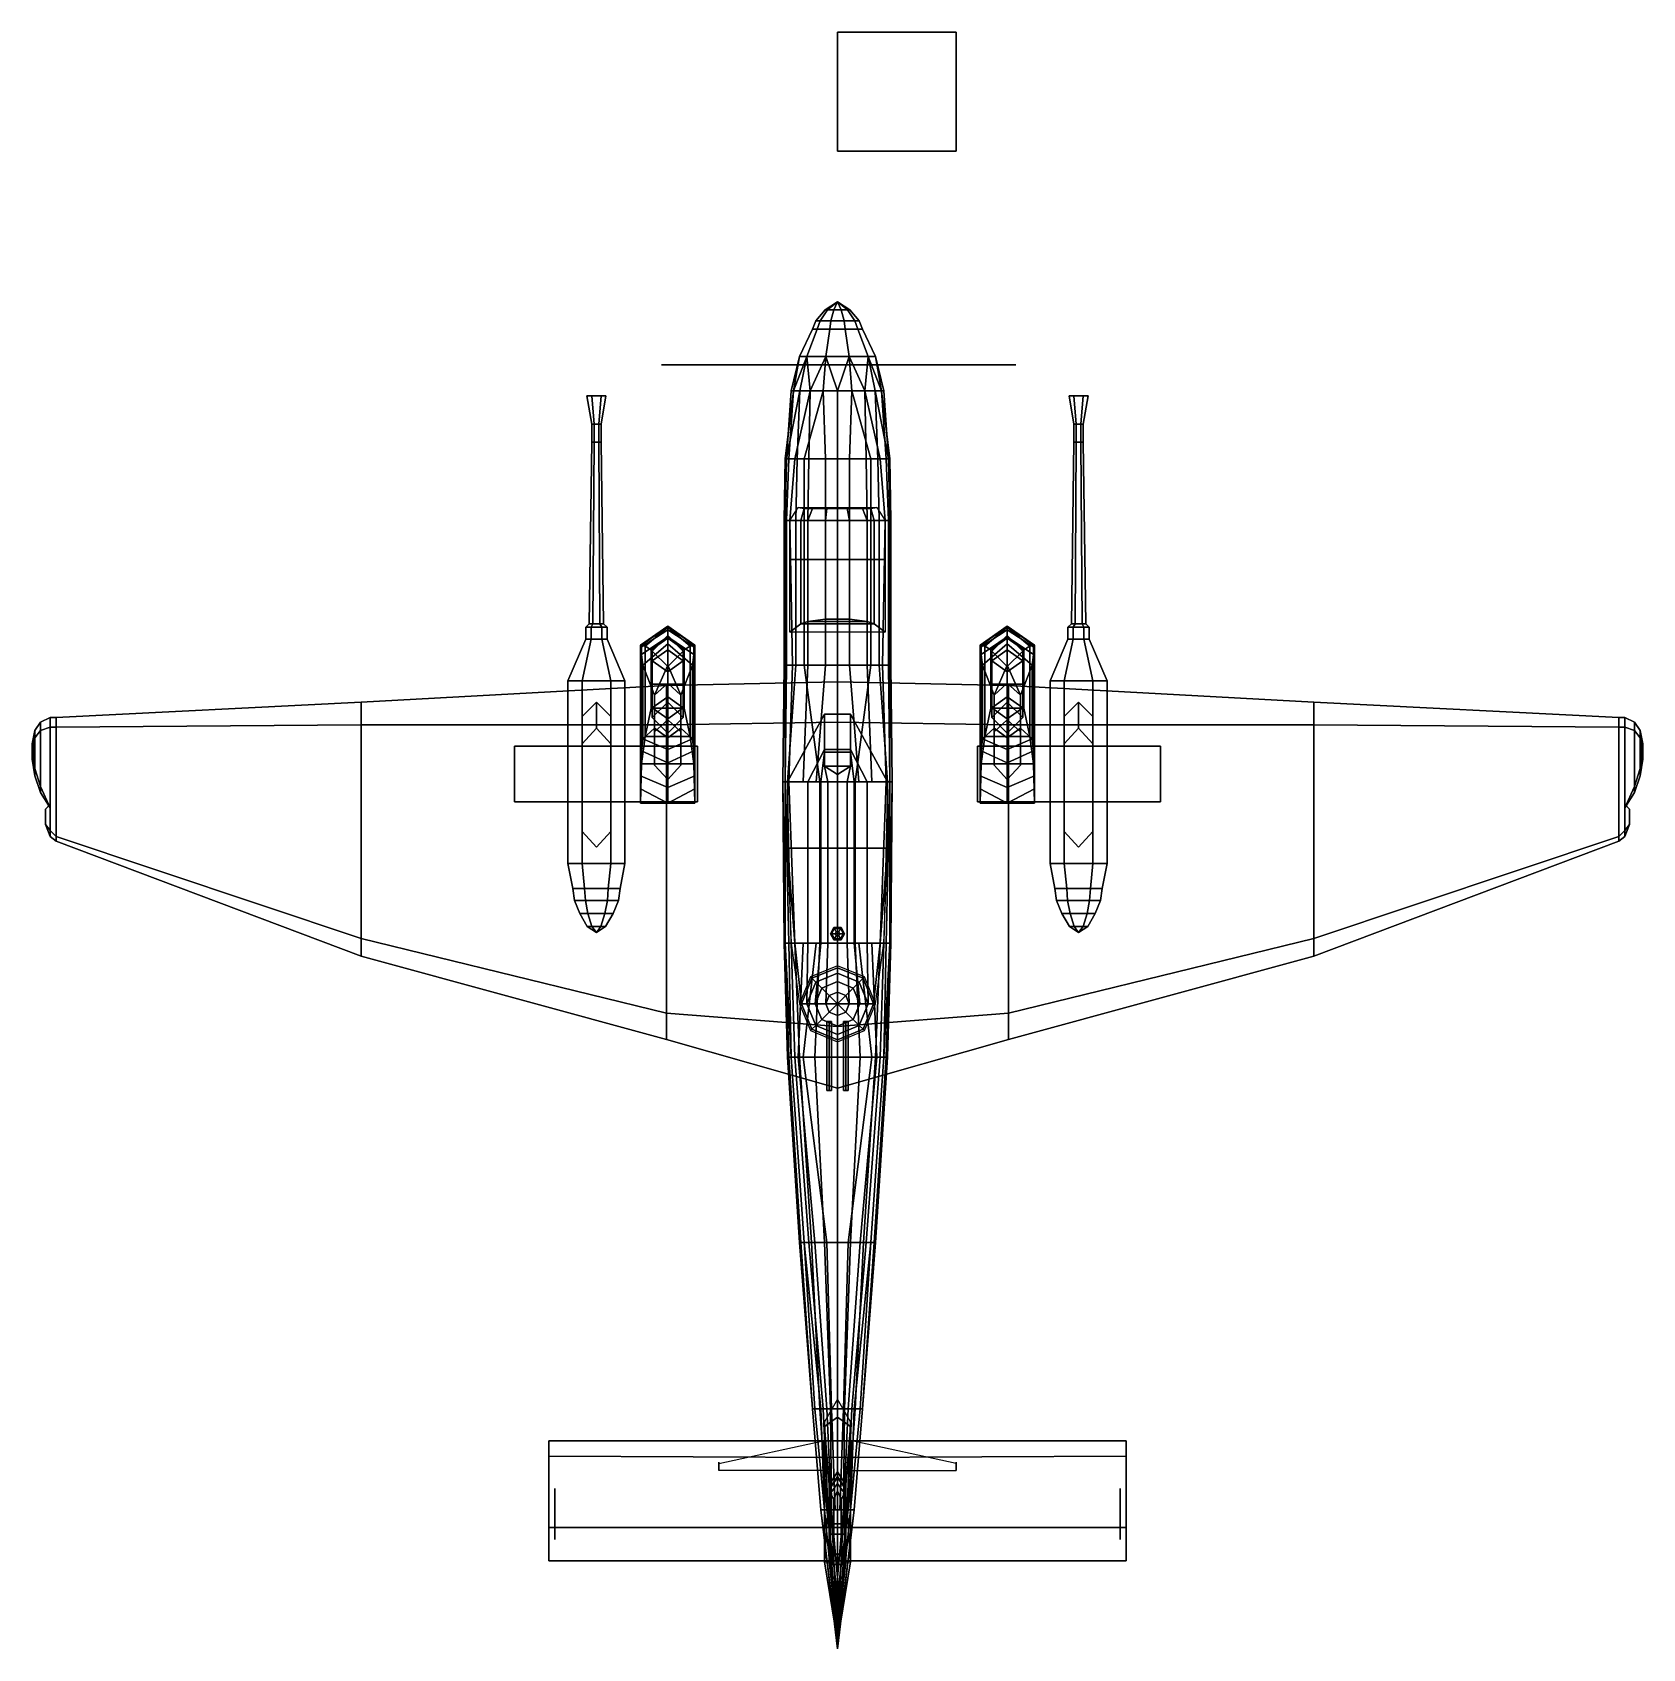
# Model space of a CAD drawing. Header units: millimetres. Extents: x -6.8 to 6.8, y -5.7 to 7.9.
import ezdxf

# ---------------------------------------------------------------- set-up
doc = ezdxf.new("R2010")
doc.units = ezdxf.units.MM
for name, color, linetype in [('gun', 1, 'Continuous'), ('hull_addons', 6, 'Continuous'), ('propeller', 1, 'Continuous'), ('turret', 2, 'Continuous'), ('wheels', 2, 'Continuous'), ('wing1', 5, 'Continuous'), ('wing2', 6, 'Continuous')]:
    doc.layers.add(name, color=color, linetype=linetype)

msp = doc.modelspace()

# ---------------------------------------------------------------- linework, layer by layer
for points in [[(1, 7.94, 1), (1, 7.94), (0, 7.94), (0, 7.94, 1)], [(1, 7.94), (1, 6.94), (0, 6.94), (0, 7.94)], [(0, 7.94), (0, 6.94), (0, 6.94, 1), (0, 7.94, 1)], [(0, 7.94, 1), (0, 6.94, 1), (1, 6.94, 1), (1, 7.94, 1)], [(1, 6.94, 1), (1, 6.94), (1, 7.94), (1, 7.94, 1)], [(0, 6.94, 1), (0, 6.94), (1, 6.94), (1, 6.94, 1)], [(-0.43, 4.35, 2.091), (-0.44, 4.35, 2.199), (-0.371, 4.92, 2.189), (-0.316, 4.92, 2.081)], [(-0.44, 4.35, 2.199), (-0.43, 4.35, 2.32), (-0.39, 4.92, 2.31), (-0.371, 4.92, 2.189)], [(-0.43, 4.35, 2.32), (-0.41, 4.35, 2.46), (-0.371, 4.92, 2.431), (-0.39, 4.92, 2.31)], [(-0.36, 4.35, 1.8), (-0.43, 4.35, 2.091), (-0.316, 4.92, 2.081), (-0.229, 4.92, 1.994)], [(-0.41, 4.35, 2.46), (-0.34, 4.35, 2.62), (-0.316, 4.92, 2.539), (-0.371, 4.92, 2.431)], [(-0.28, 4.35, 1.73), (-0.36, 4.35, 1.8), (-0.229, 4.92, 1.994), (-0.121, 4.92, 1.939)], [(-0.34, 4.35, 2.62), (-0.24, 4.35, 2.75), (-0.229, 4.92, 2.626), (-0.316, 4.92, 2.539)], [(0, 4.35, 1.71), (-0.28, 4.35, 1.73), (-0.121, 4.92, 1.939), (0, 4.92, 1.92)], [(-0.24, 4.35, 2.75), (-0.1, 4.35, 2.82), (-0.121, 4.92, 2.681), (-0.229, 4.92, 2.626)], [(-0.1, 4.35, 2.82), (0, 4.35, 2.83), (0, 4.92, 2.7), (-0.121, 4.92, 2.681)], [(0, 4.35, 2.83), (0.1, 4.35, 2.82), (0.121, 4.92, 2.681), (0, 4.92, 2.7)], [(0.28, 4.35, 1.73), (0, 4.35, 1.71), (0, 4.92, 1.92), (0.121, 4.92, 1.939)], [(0.1, 4.35, 2.82), (0.24, 4.35, 2.75), (0.229, 4.92, 2.626), (0.121, 4.92, 2.681)], [(0.36, 4.35, 1.8), (0.28, 4.35, 1.73), (0.121, 4.92, 1.939), (0.229, 4.92, 1.994)], [(0.24, 4.35, 2.75), (0.34, 4.35, 2.62), (0.316, 4.92, 2.539), (0.229, 4.92, 2.626)], [(0.43, 4.35, 2.091), (0.36, 4.35, 1.8), (0.229, 4.92, 1.994), (0.316, 4.92, 2.081)], [(0.34, 4.35, 2.62), (0.41, 4.35, 2.46), (0.371, 4.92, 2.431), (0.316, 4.92, 2.539)], [(0.44, 4.35, 2.199), (0.43, 4.35, 2.091), (0.316, 4.92, 2.081), (0.371, 4.92, 2.189)], [(0.41, 4.35, 2.46), (0.43, 4.35, 2.32), (0.39, 4.92, 2.31), (0.371, 4.92, 2.431)], [(0.43, 4.35, 2.32), (0.44, 4.35, 2.199), (0.371, 4.92, 2.189), (0.39, 4.92, 2.31)], [(-0.44, 3.83, 2.091), (-0.45, 3.83, 2.199), (-0.44, 4.35, 2.199), (-0.43, 4.35, 2.091)], [(-0.45, 3.83, 2.199), (-0.45, 3.83, 2.32), (-0.43, 4.35, 2.32), (-0.44, 4.35, 2.199)], [(-0.45, 3.83, 2.32), (-0.43, 3.83, 2.46), (-0.41, 4.35, 2.46), (-0.43, 4.35, 2.32)], [(-0.4, 3.83, 1.84), (-0.44, 3.83, 2.091), (-0.43, 4.35, 2.091), (-0.36, 4.35, 1.8)], [(-0.43, 3.83, 2.46), (-0.35, 3.83, 2.68), (-0.34, 4.35, 2.62), (-0.41, 4.35, 2.46)], [(-0.28, 3.83, 1.73), (-0.4, 3.83, 1.84), (-0.36, 4.35, 1.8), (-0.28, 4.35, 1.73)], [(-0.35, 3.83, 2.68), (-0.25, 3.83, 2.82), (-0.24, 4.35, 2.75), (-0.34, 4.35, 2.62)], [(0, 3.83, 1.7), (-0.28, 3.83, 1.73), (-0.28, 4.35, 1.73), (0, 4.35, 1.71)], [(-0.25, 3.83, 2.82), (-0.1, 3.83, 2.89), (-0.1, 4.35, 2.82), (-0.24, 4.35, 2.75)], [(-0.1, 3.83, 2.89), (0, 3.83, 2.89), (0, 4.35, 2.83), (-0.1, 4.35, 2.82)], [(0, 4.35, 1.71), (0.28, 4.35, 1.73), (0.28, 3.83, 1.73), (0, 3.83, 1.7)], [(0.1, 4.35, 2.82), (0, 4.35, 2.83), (0, 3.83, 2.89), (0.1, 3.83, 2.89)], [(0.24, 4.35, 2.75), (0.1, 4.35, 2.82), (0.1, 3.83, 2.89), (0.25, 3.83, 2.82)], [(0.34, 4.35, 2.62), (0.24, 4.35, 2.75), (0.25, 3.83, 2.82), (0.35, 3.83, 2.68)], [(0.28, 4.35, 1.73), (0.36, 4.35, 1.8), (0.4, 3.83, 1.84), (0.28, 3.83, 1.73)], [(0.41, 4.35, 2.46), (0.34, 4.35, 2.62), (0.35, 3.83, 2.68), (0.43, 3.83, 2.46)], [(0.36, 4.35, 1.8), (0.43, 4.35, 2.091), (0.44, 3.83, 2.091), (0.4, 3.83, 1.84)], [(0.43, 4.35, 2.32), (0.41, 4.35, 2.46), (0.43, 3.83, 2.46), (0.45, 3.83, 2.32)], [(0.43, 4.35, 2.091), (0.44, 4.35, 2.199), (0.45, 3.83, 2.199), (0.44, 3.83, 2.091)], [(0.44, 4.35, 2.199), (0.43, 4.35, 2.32), (0.45, 3.83, 2.32), (0.45, 3.83, 2.199)], [(-0.44, 2.61, 2.091), (-0.45, 2.61, 2.199), (-0.45, 3.83, 2.199), (-0.44, 3.83, 2.091)], [(-0.45, 2.61, 2.199), (-0.45, 2.61, 2.32), (-0.45, 3.83, 2.32), (-0.45, 3.83, 2.199)], [(-0.45, 2.61, 2.32), (-0.43, 2.61, 2.62), (-0.43, 3.83, 2.46), (-0.45, 3.83, 2.32)], [(-0.38, 2.61, 1.84), (-0.44, 2.61, 2.091), (-0.44, 3.83, 2.091), (-0.4, 3.83, 1.84)], [(-0.43, 2.61, 2.62), (-0.35, 2.61, 2.85), (-0.35, 3.83, 2.68), (-0.43, 3.83, 2.46)], [(-0.28, 2.61, 1.7), (-0.38, 2.61, 1.84), (-0.4, 3.83, 1.84), (-0.28, 3.83, 1.73)], [(-0.35, 2.61, 2.85), (-0.25, 2.61, 2.96), (-0.25, 3.83, 2.82), (-0.35, 3.83, 2.68)], [(0, 2.61, 1.7), (-0.28, 2.61, 1.7), (-0.28, 3.83, 1.73), (0, 3.83, 1.7)], [(-0.25, 2.61, 2.96), (-0.1, 2.61, 3.02), (-0.1, 3.83, 2.89), (-0.25, 3.83, 2.82)], [(-0.1, 2.61, 3.02), (0.1, 2.61, 3.02), (0.1, 3.83, 2.89), (-0.1, 3.83, 2.89)], [(0, 3.83, 1.7), (0.28, 3.83, 1.73), (0.28, 2.61, 1.7), (0, 2.61, 1.7)], [(0.25, 3.83, 2.82), (0.1, 3.83, 2.89), (0.1, 2.61, 3.02), (0.25, 2.61, 2.96)], [(0.35, 3.83, 2.68), (0.25, 3.83, 2.82), (0.25, 2.61, 2.96), (0.35, 2.61, 2.85)], [(0.28, 3.83, 1.73), (0.4, 3.83, 1.84), (0.38, 2.61, 1.84), (0.28, 2.61, 1.7)], [(0.43, 3.83, 2.46), (0.35, 3.83, 2.68), (0.35, 2.61, 2.85), (0.43, 2.61, 2.62)], [(0.4, 3.83, 1.84), (0.44, 3.83, 2.091), (0.44, 2.61, 2.091), (0.38, 2.61, 1.84)], [(0.45, 3.83, 2.32), (0.43, 3.83, 2.46), (0.43, 2.61, 2.62), (0.45, 2.61, 2.32)], [(0.44, 3.83, 2.091), (0.45, 3.83, 2.199), (0.45, 2.61, 2.199), (0.44, 2.61, 2.091)], [(0.45, 3.83, 2.199), (0.45, 3.83, 2.32), (0.45, 2.61, 2.32), (0.45, 2.61, 2.199)], [(-0.44, 1.63, 1.93), (-0.46, 1.63, 2.179), (-0.45, 2.61, 2.199), (-0.44, 2.61, 2.091)], [(-0.46, 1.63, 2.3), (-0.44, 1.63, 2.6), (-0.43, 2.61, 2.62), (-0.45, 2.61, 2.32)], [(-0.46, 1.63, 2.179), (-0.46, 1.63, 2.3), (-0.45, 2.61, 2.32), (-0.45, 2.61, 2.199)], [(-0.41, 1.63, 1.76), (-0.44, 1.63, 1.93), (-0.44, 2.61, 2.091), (-0.38, 2.61, 1.84)], [(-0.44, 1.63, 2.6), (-0.42, 1.63, 2.7), (-0.35, 2.61, 2.85), (-0.43, 2.61, 2.62)], [(-0.42, 1.63, 2.7), (-0.29, 1.63, 2.94), (-0.25, 2.61, 2.96), (-0.35, 2.61, 2.85)], [(-0.15, 1.63, 1.69), (-0.41, 1.63, 1.76), (-0.38, 2.61, 1.84), (-0.28, 2.61, 1.7)], [(-0.29, 1.63, 2.94), (-0.18, 1.63, 3.06), (-0.1, 2.61, 3.02), (-0.25, 2.61, 2.96)], [(0, 1.63, 1.68), (-0.15, 1.63, 1.69), (-0.28, 2.61, 1.7), (0, 2.61, 1.7)], [(0.1, 2.61, 3.02), (-0.1, 2.61, 3.02), (-0.18, 1.63, 3.06), (0.18, 1.63, 3.06)], [(0, 2.61, 1.7), (0.28, 2.61, 1.7), (0.15, 1.63, 1.69), (0, 1.63, 1.68)], [(0.25, 2.61, 2.96), (0.1, 2.61, 3.02), (0.18, 1.63, 3.06), (0.29, 1.63, 2.94)], [(0.28, 2.61, 1.7), (0.38, 2.61, 1.84), (0.41, 1.63, 1.76), (0.15, 1.63, 1.69)], [(0.35, 2.61, 2.85), (0.25, 2.61, 2.96), (0.29, 1.63, 2.94), (0.42, 1.63, 2.7)], [(0.43, 2.61, 2.62), (0.35, 2.61, 2.85), (0.42, 1.63, 2.7), (0.44, 1.63, 2.6)], [(0.38, 2.61, 1.84), (0.44, 2.61, 2.091), (0.44, 1.63, 1.93), (0.41, 1.63, 1.76)], [(0.45, 2.61, 2.32), (0.43, 2.61, 2.62), (0.44, 1.63, 2.6), (0.46, 1.63, 2.3)], [(0.44, 2.61, 2.091), (0.45, 2.61, 2.199), (0.46, 1.63, 2.179), (0.44, 1.63, 1.93)], [(0.45, 2.61, 2.199), (0.45, 2.61, 2.32), (0.46, 1.63, 2.3), (0.46, 1.63, 2.179)], [(-0.44, 0.27, 2.06), (-0.45, 0.27, 2.309), (-0.46, 1.63, 2.179), (-0.44, 1.63, 1.93)], [(-0.45, 0.27, 2.309), (-0.44, 0.27, 2.57), (-0.46, 1.63, 2.3), (-0.46, 1.63, 2.179)], [(-0.44, 0.27, 2.57), (-0.41, 0.27, 2.73), (-0.44, 1.63, 2.6), (-0.46, 1.63, 2.3)], [(-0.36, 0.27, 1.89), (-0.44, 0.27, 2.06), (-0.44, 1.63, 1.93), (-0.41, 1.63, 1.76)], [(-0.41, 0.27, 2.73), (-0.39, 0.27, 2.83), (-0.42, 1.63, 2.7), (-0.44, 1.63, 2.6)], [(-0.15, 0.27, 1.82), (-0.36, 0.27, 1.89), (-0.41, 1.63, 1.76), (-0.15, 1.63, 1.69)], [(0, 0.27, 1.81), (-0.15, 0.27, 1.82), (-0.15, 1.63, 1.69), (0, 1.63, 1.68)], [(0, 1.63, 1.68), (0.15, 1.63, 1.69), (0.15, 0.27, 1.82), (0, 0.27, 1.81)], [(0.15, 1.63, 1.69), (0.41, 1.63, 1.76), (0.36, 0.27, 1.89), (0.15, 0.27, 1.82)], [(0.41, 1.63, 1.76), (0.44, 1.63, 1.93), (0.44, 0.27, 2.06), (0.36, 0.27, 1.89)], [(0.44, 1.63, 2.6), (0.42, 1.63, 2.7), (0.39, 0.27, 2.83), (0.41, 0.27, 2.73)], [(0.46, 1.63, 2.3), (0.44, 1.63, 2.6), (0.41, 0.27, 2.73), (0.44, 0.27, 2.57)], [(0.44, 1.63, 1.93), (0.46, 1.63, 2.179), (0.45, 0.27, 2.309), (0.44, 0.27, 2.06)], [(0.46, 1.63, 2.179), (0.46, 1.63, 2.3), (0.44, 0.27, 2.57), (0.45, 0.27, 2.309)], [(-0.03, 0.402, 3.42), (-0.06, 0.35, 3.42), (-0.05, 0.35, 3.51), (-0.025, 0.393, 3.51)], [(-0.03, 0.402, 3.32), (-0.06, 0.35, 3.31), (-0.06, 0.35, 3.42), (-0.03, 0.402, 3.42)], [(-0.06, 0.35, 3.42), (-0.03, 0.298, 3.42), (-0.025, 0.307, 3.51), (-0.05, 0.35, 3.51)], [(-0.06, 0.35, 3.31), (-0.03, 0.298, 3.31), (-0.03, 0.298, 3.42), (-0.06, 0.35, 3.42)], [(-0.025, 0.393, 3.51), (-0.05, 0.35, 3.51), (-0.02, 0.35, 4.19), (-0.01, 0.367, 4.19)], [(-0.05, 0.35, 3.51), (-0.025, 0.307, 3.51), (-0.01, 0.333, 4.19), (-0.02, 0.35, 4.19)], [(0.03, 0.402, 3.42), (-0.03, 0.402, 3.42), (-0.025, 0.393, 3.51), (0.025, 0.393, 3.51)], [(0.03, 0.402, 3.32), (-0.03, 0.402, 3.32), (-0.03, 0.402, 3.42), (0.03, 0.402, 3.42)], [(-0.03, 0.298, 3.42), (0.03, 0.298, 3.42), (0.025, 0.307, 3.51), (-0.025, 0.307, 3.51)], [(-0.03, 0.298, 3.31), (0.03, 0.298, 3.31), (0.03, 0.298, 3.42), (-0.03, 0.298, 3.42)], [(0.025, 0.393, 3.51), (-0.025, 0.393, 3.51), (-0.01, 0.367, 4.19), (0.01, 0.367, 4.19)], [(-0.025, 0.307, 3.51), (0.025, 0.307, 3.51), (0.01, 0.333, 4.19), (-0.01, 0.333, 4.19)], [(0.01, 0.367, 4.19), (-0.01, 0.367, 4.19), (-0.02, 0.35, 4.19), (0.02, 0.35, 4.19)], [(0.02, 0.35, 4.19), (-0.02, 0.35, 4.19), (-0.01, 0.333, 4.19), (0.01, 0.333, 4.19)], [(0.05, 0.35, 3.51), (0.025, 0.393, 3.51), (0.01, 0.367, 4.19), (0.02, 0.35, 4.19)], [(0.025, 0.307, 3.51), (0.05, 0.35, 3.51), (0.02, 0.35, 4.19), (0.01, 0.333, 4.19)], [(0.06, 0.35, 3.42), (0.03, 0.402, 3.42), (0.025, 0.393, 3.51), (0.05, 0.35, 3.51)], [(0.03, 0.298, 3.42), (0.06, 0.35, 3.42), (0.05, 0.35, 3.51), (0.025, 0.307, 3.51)], [(0.06, 0.35, 3.31), (0.03, 0.402, 3.32), (0.03, 0.402, 3.42), (0.06, 0.35, 3.42)], [(0.03, 0.298, 3.31), (0.06, 0.35, 3.31), (0.06, 0.35, 3.42), (0.03, 0.298, 3.42)], [(-0.42, -0.69, 2.3), (-0.41, -0.69, 2.56), (-0.44, 0.27, 2.57), (-0.45, 0.27, 2.309)], [(-0.39, -0.69, 2.03), (-0.42, -0.69, 2.3), (-0.45, 0.27, 2.309), (-0.44, 0.27, 2.06)], [(-0.41, -0.69, 2.56), (-0.39, -0.69, 2.72), (-0.41, 0.27, 2.73), (-0.44, 0.27, 2.57)], [(-0.32, -0.69, 1.91), (-0.39, -0.69, 2.03), (-0.44, 0.27, 2.06), (-0.36, 0.27, 1.89)], [(-0.39, -0.69, 2.72), (-0.36, -0.69, 2.82), (-0.39, 0.27, 2.83), (-0.41, 0.27, 2.73)], [(-0.36, -0.69, 2.82), (-0.33, -0.69, 2.85), (-0.29, 0.27, 2.89), (-0.39, 0.27, 2.83)], [(-0.19, -0.69, 1.83), (-0.32, -0.69, 1.91), (-0.36, 0.27, 1.89), (-0.15, 0.27, 1.82)], [(-0.33, -0.69, 2.85), (-0.29, -0.69, 2.87), (-0.18, 0.27, 2.94), (-0.29, 0.27, 2.89)], [(-0.29, -0.69, 2.87), (0, -0.69, 2.91), (0, 0.27, 2.98), (-0.18, 0.27, 2.94)], [(0, -0.69, 1.8), (-0.19, -0.69, 1.83), (-0.15, 0.27, 1.82), (0, 0.27, 1.81)], [(0, 0.27, 1.81), (0.15, 0.27, 1.82), (0.19, -0.69, 1.83), (0, -0.69, 1.8)], [(0.18, 0.27, 2.94), (0, 0.27, 2.98), (0, -0.69, 2.91), (0.29, -0.69, 2.87)], [(0.15, 0.27, 1.82), (0.36, 0.27, 1.89), (0.32, -0.69, 1.91), (0.19, -0.69, 1.83)], [(0.29, 0.27, 2.89), (0.18, 0.27, 2.94), (0.29, -0.69, 2.87), (0.33, -0.69, 2.85)], [(0.39, 0.27, 2.83), (0.29, 0.27, 2.89), (0.33, -0.69, 2.85), (0.36, -0.69, 2.82)], [(0.36, 0.27, 1.89), (0.44, 0.27, 2.06), (0.39, -0.69, 2.03), (0.32, -0.69, 1.91)], [(0.41, 0.27, 2.73), (0.39, 0.27, 2.83), (0.36, -0.69, 2.82), (0.39, -0.69, 2.72)], [(0.44, 0.27, 2.06), (0.45, 0.27, 2.309), (0.42, -0.69, 2.3), (0.39, -0.69, 2.03)], [(0.44, 0.27, 2.57), (0.41, 0.27, 2.73), (0.39, -0.69, 2.72), (0.41, -0.69, 2.56)], [(0.45, 0.27, 2.309), (0.44, 0.27, 2.57), (0.41, -0.69, 2.56), (0.42, -0.69, 2.3)], [(-0.28, -2.25, 2.12), (-0.32, -2.25, 2.289), (-0.42, -0.69, 2.3), (-0.39, -0.69, 2.03)], [(-0.32, -2.25, 2.289), (-0.31, -2.25, 2.52), (-0.41, -0.69, 2.56), (-0.42, -0.69, 2.3)], [(-0.31, -2.25, 2.52), (-0.28, -2.25, 2.64), (-0.39, -0.69, 2.72), (-0.41, -0.69, 2.56)], [(-0.22, -2.25, 2), (-0.28, -2.25, 2.12), (-0.39, -0.69, 2.03), (-0.32, -0.69, 1.91)], [(-0.28, -2.25, 2.64), (-0.24, -2.25, 2.71), (-0.36, -0.69, 2.82), (-0.39, -0.69, 2.72)], [(-0.24, -2.25, 2.71), (-0.19, -2.25, 2.75), (-0.33, -0.69, 2.85), (-0.36, -0.69, 2.82)], [(-0.19, -2.25, 2.75), (-0.09, -2.25, 2.8), (-0.29, -0.69, 2.87), (-0.33, -0.69, 2.85)], [(-0.11, -2.25, 1.92), (-0.22, -2.25, 2), (-0.32, -0.69, 1.91), (-0.19, -0.69, 1.83)], [(-0.09, -2.25, 2.8), (0, -2.25, 2.8), (0, -0.69, 2.91), (-0.29, -0.69, 2.87)], [(0, -2.25, 1.9), (-0.11, -2.25, 1.92), (-0.19, -0.69, 1.83), (0, -0.69, 1.8)], [(0, -0.69, 1.8), (0.19, -0.69, 1.83), (0.11, -2.25, 1.92), (0, -2.25, 1.9)], [(0.29, -0.69, 2.87), (0, -0.69, 2.91), (0, -2.25, 2.8), (0.09, -2.25, 2.8)], [(0.33, -0.69, 2.85), (0.29, -0.69, 2.87), (0.09, -2.25, 2.8), (0.19, -2.25, 2.75)], [(0.19, -0.69, 1.83), (0.32, -0.69, 1.91), (0.22, -2.25, 2), (0.11, -2.25, 1.92)], [(0.36, -0.69, 2.82), (0.33, -0.69, 2.85), (0.19, -2.25, 2.75), (0.24, -2.25, 2.71)], [(0.32, -0.69, 1.91), (0.39, -0.69, 2.03), (0.28, -2.25, 2.12), (0.22, -2.25, 2)], [(0.39, -0.69, 2.72), (0.36, -0.69, 2.82), (0.24, -2.25, 2.71), (0.28, -2.25, 2.64)], [(0.39, -0.69, 2.03), (0.42, -0.69, 2.3), (0.32, -2.25, 2.289), (0.28, -2.25, 2.12)], [(0.41, -0.69, 2.56), (0.39, -0.69, 2.72), (0.28, -2.25, 2.64), (0.31, -2.25, 2.52)], [(0.42, -0.69, 2.3), (0.41, -0.69, 2.56), (0.31, -2.25, 2.52), (0.32, -2.25, 2.289)], [(-0.21, -3.65, 2.31), (-0.21, -3.65, 2.49), (-0.31, -2.25, 2.52), (-0.32, -2.25, 2.289)], [(-0.19, -3.65, 2.16), (-0.21, -3.65, 2.31), (-0.32, -2.25, 2.289), (-0.28, -2.25, 2.12)], [(-0.21, -3.65, 2.49), (-0.14, -3.65, 2.76), (-0.28, -2.25, 2.64), (-0.31, -2.25, 2.52)], [(-0.14, -3.65, 2.76), (-0.12, -3.65, 2.83), (-0.24, -2.25, 2.71), (-0.28, -2.25, 2.64)], [(-0.15, -3.65, 2.08), (-0.19, -3.65, 2.16), (-0.28, -2.25, 2.12), (-0.22, -2.25, 2)], [(-0.12, -3.65, 2.83), (-0.09, -3.65, 2.9), (-0.19, -2.25, 2.75), (-0.24, -2.25, 2.71)], [(-0.06, -3.65, 2.03), (-0.15, -3.65, 2.08), (-0.22, -2.25, 2), (-0.11, -2.25, 1.92)], [(-0.09, -3.65, 2.9), (-0.05, -3.65, 2.94), (-0.09, -2.25, 2.8), (-0.19, -2.25, 2.75)], [(0, -3.65, 2.02), (-0.06, -3.65, 2.03), (-0.11, -2.25, 1.92), (0, -2.25, 1.9)], [(-0.05, -3.65, 2.94), (0, -3.65, 2.95), (0, -2.25, 2.8), (-0.09, -2.25, 2.8)], [(0, -2.25, 1.9), (0.11, -2.25, 1.92), (0.06, -3.65, 2.03), (0, -3.65, 2.02)], [(0.09, -2.25, 2.8), (0, -2.25, 2.8), (0, -3.65, 2.95), (0.05, -3.65, 2.94)], [(0.19, -2.25, 2.75), (0.09, -2.25, 2.8), (0.05, -3.65, 2.94), (0.09, -3.65, 2.9)], [(0.11, -2.25, 1.92), (0.22, -2.25, 2), (0.15, -3.65, 2.08), (0.06, -3.65, 2.03)], [(0.24, -2.25, 2.71), (0.19, -2.25, 2.75), (0.09, -3.65, 2.9), (0.12, -3.65, 2.83)], [(0.28, -2.25, 2.64), (0.24, -2.25, 2.71), (0.12, -3.65, 2.83), (0.14, -3.65, 2.76)], [(0.31, -2.25, 2.52), (0.28, -2.25, 2.64), (0.14, -3.65, 2.76), (0.21, -3.65, 2.49)], [(0.22, -2.25, 2), (0.28, -2.25, 2.12), (0.19, -3.65, 2.16), (0.15, -3.65, 2.08)], [(0.28, -2.25, 2.12), (0.32, -2.25, 2.289), (0.21, -3.65, 2.31), (0.19, -3.65, 2.16)], [(0.32, -2.25, 2.289), (0.31, -2.25, 2.52), (0.21, -3.65, 2.49), (0.21, -3.65, 2.31)], [(-0.14, -4.5, 2.58), (-0.11, -4.5, 2.82), (-0.14, -3.65, 2.76), (-0.21, -3.65, 2.49)], [(-0.14, -4.5, 2.31), (-0.14, -4.5, 2.58), (-0.21, -3.65, 2.49), (-0.21, -3.65, 2.31)], [(-0.11, -4.5, 2.22), (-0.14, -4.5, 2.31), (-0.21, -3.65, 2.31), (-0.19, -3.65, 2.16)], [(-0.09, -4.5, 2.16), (-0.11, -4.5, 2.22), (-0.19, -3.65, 2.16), (-0.15, -3.65, 2.08)], [(-0.05, -4.5, 2.12), (-0.09, -4.5, 2.16), (-0.15, -3.65, 2.08), (-0.06, -3.65, 2.03)], [(-0.11, -4.5, 2.82), (-0.08, -4.5, 2.89), (-0.12, -3.65, 2.83), (-0.14, -3.65, 2.76)], [(-0.08, -4.5, 2.89), (-0.05, -4.5, 2.96), (-0.09, -3.65, 2.9), (-0.12, -3.65, 2.83)], [(0, -3.72, 3), (0, -3.57, 2.89), (-0.11, -3.76, 2.84), (-0.11, -3.8, 3)], [(-0.05, -4.5, 2.96), (-0.02, -4.5, 3), (-0.05, -3.65, 2.94), (-0.09, -3.65, 2.9)], [(0, -4.5, 2.11), (-0.05, -4.5, 2.12), (-0.06, -3.65, 2.03), (0, -3.65, 2.02)], [(-0.02, -4.5, 3), (0, -4.5, 3.01), (0, -3.65, 2.95), (-0.05, -3.65, 2.94)], [(0.11, -3.8, 3), (0.11, -3.76, 2.84), (0, -3.57, 2.89), (0, -3.72, 3)], [(0, -3.65, 2.02), (0.06, -3.65, 2.03), (0.05, -4.5, 2.12), (0, -4.5, 2.11)], [(0.05, -3.65, 2.94), (0, -3.65, 2.95), (0, -4.5, 3.01), (0.02, -4.5, 3)], [(0.09, -3.65, 2.9), (0.05, -3.65, 2.94), (0.02, -4.5, 3), (0.05, -4.5, 2.96)], [(0.06, -3.65, 2.03), (0.15, -3.65, 2.08), (0.09, -4.5, 2.16), (0.05, -4.5, 2.12)], [(0.12, -3.65, 2.83), (0.09, -3.65, 2.9), (0.05, -4.5, 2.96), (0.08, -4.5, 2.89)], [(0.14, -3.65, 2.76), (0.12, -3.65, 2.83), (0.08, -4.5, 2.89), (0.11, -4.5, 2.82)], [(0.15, -3.65, 2.08), (0.19, -3.65, 2.16), (0.11, -4.5, 2.22), (0.09, -4.5, 2.16)], [(0.19, -3.65, 2.16), (0.21, -3.65, 2.31), (0.14, -4.5, 2.31), (0.11, -4.5, 2.22)], [(0.21, -3.65, 2.49), (0.14, -3.65, 2.76), (0.11, -4.5, 2.82), (0.14, -4.5, 2.58)], [(0.21, -3.65, 2.31), (0.21, -3.65, 2.49), (0.14, -4.5, 2.58), (0.14, -4.5, 2.31)], [(0, -4.18, 3.99), (0, -3.72, 3), (-0.11, -3.8, 3), (-0.07, -4.29, 3.99)], [(-0.11, -3.8, 3), (-0.11, -3.76, 2.84), (-0.08, -4.5, 2.89), (-0.11, -4.94, 3)], [(-0.07, -4.29, 3.99), (-0.11, -3.8, 3), (-0.11, -4.94, 3), (-0.07, -4.94, 3.99)], [(0.07, -4.29, 3.99), (0.11, -3.8, 3), (0, -3.72, 3), (0, -4.18, 3.99)], [(0.11, -4.94, 3), (0.11, -3.8, 3), (0.07, -4.29, 3.99), (0.07, -4.94, 3.99)], [(0.08, -4.5, 2.89), (0.11, -3.76, 2.84), (0.11, -3.8, 3), (0.11, -4.94, 3)], [(0, -4.22, 4.08), (0, -4.18, 3.99), (-0.07, -4.29, 3.99), (-0.07, -4.32, 4.08)], [(0.07, -4.32, 4.08), (0.07, -4.29, 3.99), (0, -4.18, 3.99), (0, -4.22, 4.08)], [(0, -4.23, 4.12), (0, -4.22, 4.08), (-0.07, -4.32, 4.08), (-0.07, -4.33, 4.12)], [(0, -4.28, 4.19), (0, -4.23, 4.12), (-0.07, -4.33, 4.12), (-0.06, -4.36, 4.19)], [(-0.07, -4.32, 4.08), (-0.07, -4.29, 3.99), (-0.07, -4.94, 3.99), (-0.07, -4.94, 4.08)], [(-0.07, -4.33, 4.12), (-0.07, -4.32, 4.08), (-0.07, -4.94, 4.08), (-0.07, -4.94, 4.12)], [(-0.06, -4.36, 4.19), (-0.07, -4.33, 4.12), (-0.07, -4.94, 4.12), (-0.06, -4.94, 4.19)], [(0, -4.34, 4.23), (0, -4.28, 4.19), (-0.06, -4.36, 4.19), (-0.03, -4.41, 4.22)], [(0, -5.3, 4.23), (0, -4.34, 4.23), (-0.03, -4.41, 4.22), (-0.03, -4.94, 4.22)], [(0.07, -4.33, 4.12), (0.07, -4.32, 4.08), (0, -4.22, 4.08), (0, -4.23, 4.12)], [(0.06, -4.36, 4.19), (0.07, -4.33, 4.12), (0, -4.23, 4.12), (0, -4.28, 4.19)], [(0.03, -4.41, 4.22), (0.06, -4.36, 4.19), (0, -4.28, 4.19), (0, -4.34, 4.23)], [(0.03, -4.94, 4.22), (0.03, -4.41, 4.22), (0, -4.34, 4.23), (0, -5.3, 4.23)], [(0.07, -4.94, 4.12), (0.07, -4.33, 4.12), (0.06, -4.36, 4.19), (0.06, -4.94, 4.19)], [(0.07, -4.94, 3.99), (0.07, -4.29, 3.99), (0.07, -4.32, 4.08), (0.07, -4.94, 4.08)], [(0.07, -4.94, 4.08), (0.07, -4.32, 4.08), (0.07, -4.33, 4.12), (0.07, -4.94, 4.12)], [(-0.07, -4.5, 1.93), (-0.07, -4.62, 1.95), (-0.07, -4.62, 2.12), (-0.07, -4.47, 2.12)], [(-0.03, -4.41, 4.22), (-0.06, -4.36, 4.19), (-0.06, -4.94, 4.19), (-0.03, -4.94, 4.22)], [(0.06, -4.94, 4.19), (0.06, -4.36, 4.19), (0.03, -4.41, 4.22), (0.03, -4.94, 4.22)], [(0.07, -4.5, 1.93), (0.07, -4.62, 1.95), (0.07, -4.62, 2.12), (0.07, -4.47, 2.12)], [(0, -5.65, 2.58), (0, -5.63, 2.82), (-0.11, -4.5, 2.82), (-0.14, -4.5, 2.58)], [(0, -5.63, 2.27), (0, -5.67, 2.31), (-0.14, -4.5, 2.31), (-0.11, -4.5, 2.22)], [(0, -5.67, 2.31), (0, -5.65, 2.58), (-0.14, -4.5, 2.58), (-0.14, -4.5, 2.31)], [(0, -5.63, 2.82), (0, -5.62, 2.89), (-0.08, -4.5, 2.89), (-0.11, -4.5, 2.82)], [(0, -5.22, 2.16), (0, -5.63, 2.27), (-0.11, -4.5, 2.22), (-0.09, -4.5, 2.16)], [(-0.11, -4.94, 3), (-0.08, -4.5, 2.89), (0, -5.62, 2.89), (0, -5.61, 3)], [(0, -5.07, 2.12), (0, -5.22, 2.16), (-0.09, -4.5, 2.16), (-0.05, -4.5, 2.12)], [(0, -5.62, 2.89), (0, -5.61, 2.96), (-0.05, -4.5, 2.96), (-0.08, -4.5, 2.89)], [(-0.07, -4.6, 1.8), (-0.07, -4.66, 1.84), (-0.07, -4.62, 1.95), (-0.07, -4.5, 1.93)], [(-0.07, -4.78, 1.7), (-0.07, -4.79, 1.74), (-0.07, -4.66, 1.84), (-0.07, -4.6, 1.8)], [(0, -5.02, 2.11), (0, -5.07, 2.12), (-0.05, -4.5, 2.12), (0, -4.5, 2.11)], [(0.11, -4.5, 2.22), (0.14, -4.5, 2.31), (0, -5.67, 2.31), (0, -5.63, 2.27)], [(0.09, -4.5, 2.16), (0.11, -4.5, 2.22), (0, -5.63, 2.27), (0, -5.22, 2.16)], [(0.05, -4.5, 2.12), (0.09, -4.5, 2.16), (0, -5.22, 2.16), (0, -5.07, 2.12)], [(0, -4.5, 2.11), (0.05, -4.5, 2.12), (0, -5.07, 2.12), (0, -5.02, 2.11)], [(0.14, -4.5, 2.58), (0.11, -4.5, 2.82), (0, -5.63, 2.82), (0, -5.65, 2.58)], [(0.14, -4.5, 2.31), (0.14, -4.5, 2.58), (0, -5.65, 2.58), (0, -5.67, 2.31)], [(0.08, -4.5, 2.89), (0.05, -4.5, 2.96), (0, -5.61, 2.96), (0, -5.62, 2.89)], [(0.11, -4.5, 2.82), (0.08, -4.5, 2.89), (0, -5.62, 2.89), (0, -5.63, 2.82)], [(0, -5.61, 3), (0, -5.62, 2.89), (0.08, -4.5, 2.89), (0.11, -4.94, 3)], [(0.07, -4.6, 1.8), (0.07, -4.66, 1.84), (0.07, -4.62, 1.95), (0.07, -4.5, 1.93)], [(0.07, -4.78, 1.7), (0.07, -4.79, 1.74), (0.07, -4.66, 1.84), (0.07, -4.6, 1.8)], [(-0.07, -4.94, 3.99), (-0.11, -4.94, 3), (0, -5.61, 3), (0, -5.54, 3.99)], [(-0.07, -4.94, 4.08), (-0.07, -4.94, 3.99), (0, -5.54, 3.99), (0, -5.5, 4.08)], [(-0.07, -4.94, 4.12), (-0.07, -4.94, 4.08), (0, -5.5, 4.08), (0, -5.45, 4.12)], [(-0.06, -4.94, 4.19), (-0.07, -4.94, 4.12), (0, -5.45, 4.12), (0, -5.39, 4.19)], [(-0.03, -4.94, 4.22), (-0.06, -4.94, 4.19), (0, -5.39, 4.19), (0, -5.3, 4.23)], [(0, -5.54, 3.99), (0, -5.61, 3), (0.11, -4.94, 3), (0.07, -4.94, 3.99)], [(0, -5.5, 4.08), (0, -5.54, 3.99), (0.07, -4.94, 3.99), (0.07, -4.94, 4.08)], [(0, -5.45, 4.12), (0, -5.5, 4.08), (0.07, -4.94, 4.08), (0.07, -4.94, 4.12)], [(0, -5.39, 4.19), (0, -5.45, 4.12), (0.07, -4.94, 4.12), (0.06, -4.94, 4.19)], [(0, -5.3, 4.23), (0, -5.39, 4.19), (0.06, -4.94, 4.19), (0.03, -4.94, 4.22)]]:
    msp.add_3dface(points)
at = {"layer": 'gun'}
for points in [[(-2.07, 4.64, 1.08), (-2.05, 4.64, 1.115), (-2.07, 4.88, 1.149), (-2.11, 4.88, 1.08)], [(-2.05, 4.64, 1.045), (-2.07, 4.64, 1.08), (-2.11, 4.88, 1.08), (-2.07, 4.88, 1.011)], [(-2.07, 4.88, 1.149), (-1.99, 4.88, 1.149), (-1.95, 4.88, 1.08), (-2.11, 4.88, 1.08)], [(-2.11, 4.88, 1.08), (-1.95, 4.88, 1.08), (-1.99, 4.88, 1.011), (-2.07, 4.88, 1.011)], [(-2.05, 4.64, 1.115), (-2.01, 4.64, 1.115), (-1.99, 4.88, 1.149), (-2.07, 4.88, 1.149)], [(-2.01, 4.64, 1.045), (-2.05, 4.64, 1.045), (-2.07, 4.88, 1.011), (-1.99, 4.88, 1.011)], [(-2.01, 4.64, 1.115), (-1.99, 4.64, 1.08), (-1.95, 4.88, 1.08), (-1.99, 4.88, 1.149)], [(-1.99, 4.64, 1.08), (-2.01, 4.64, 1.045), (-1.99, 4.88, 1.011), (-1.95, 4.88, 1.08)], [(1.99, 4.88, 1.149), (2.07, 4.88, 1.149), (2.11, 4.88, 1.08), (1.95, 4.88, 1.08)], [(1.99, 4.64, 1.08), (2.01, 4.64, 1.115), (1.99, 4.88, 1.149), (1.95, 4.88, 1.08)], [(1.95, 4.88, 1.08), (2.11, 4.88, 1.08), (2.07, 4.88, 1.011), (1.99, 4.88, 1.011)], [(2.01, 4.64, 1.045), (1.99, 4.64, 1.08), (1.95, 4.88, 1.08), (1.99, 4.88, 1.011)], [(2.05, 4.64, 1.045), (2.01, 4.64, 1.045), (1.99, 4.88, 1.011), (2.07, 4.88, 1.011)], [(2.01, 4.64, 1.115), (2.05, 4.64, 1.115), (2.07, 4.88, 1.149), (1.99, 4.88, 1.149)], [(2.05, 4.64, 1.115), (2.07, 4.64, 1.08), (2.11, 4.88, 1.08), (2.07, 4.88, 1.149)], [(2.07, 4.64, 1.08), (2.05, 4.64, 1.045), (2.07, 4.88, 1.011), (2.11, 4.88, 1.08)], [(-2.07, 4.49, 1.08), (-2.05, 4.49, 1.115), (-2.05, 4.64, 1.115), (-2.07, 4.64, 1.08)], [(-2.05, 4.49, 1.045), (-2.07, 4.49, 1.08), (-2.07, 4.64, 1.08), (-2.05, 4.64, 1.045)], [(-2.05, 4.49, 1.115), (-2.01, 4.49, 1.115), (-2.01, 4.64, 1.115), (-2.05, 4.64, 1.115)], [(-2.01, 4.49, 1.045), (-2.05, 4.49, 1.045), (-2.05, 4.64, 1.045), (-2.01, 4.64, 1.045)], [(-2.01, 4.49, 1.115), (-1.99, 4.49, 1.08), (-1.99, 4.64, 1.08), (-2.01, 4.64, 1.115)], [(-1.99, 4.49, 1.08), (-2.01, 4.49, 1.045), (-2.01, 4.64, 1.045), (-1.99, 4.64, 1.08)], [(1.99, 4.49, 1.08), (2.01, 4.49, 1.115), (2.01, 4.64, 1.115), (1.99, 4.64, 1.08)], [(2.01, 4.49, 1.045), (1.99, 4.49, 1.08), (1.99, 4.64, 1.08), (2.01, 4.64, 1.045)], [(2.05, 4.49, 1.045), (2.01, 4.49, 1.045), (2.01, 4.64, 1.045), (2.05, 4.64, 1.045)], [(2.01, 4.49, 1.115), (2.05, 4.49, 1.115), (2.05, 4.64, 1.115), (2.01, 4.64, 1.115)], [(2.05, 4.49, 1.115), (2.07, 4.49, 1.08), (2.07, 4.64, 1.08), (2.05, 4.64, 1.115)], [(2.07, 4.49, 1.08), (2.05, 4.49, 1.045), (2.05, 4.64, 1.045), (2.07, 4.64, 1.08)], [(-2.09, 2.96, 1.08), (-2.06, 2.96, 1.132), (-2.05, 4.49, 1.115), (-2.07, 4.49, 1.08)], [(-2.06, 2.96, 1.028), (-2.09, 2.96, 1.08), (-2.07, 4.49, 1.08), (-2.05, 4.49, 1.045)], [(-2.06, 2.96, 1.132), (-2, 2.96, 1.132), (-2.01, 4.49, 1.115), (-2.05, 4.49, 1.115)], [(-2, 2.96, 1.028), (-2.06, 2.96, 1.028), (-2.05, 4.49, 1.045), (-2.01, 4.49, 1.045)], [(-2, 2.96, 1.132), (-1.97, 2.96, 1.08), (-1.99, 4.49, 1.08), (-2.01, 4.49, 1.115)], [(-1.97, 2.96, 1.08), (-2, 2.96, 1.028), (-2.01, 4.49, 1.045), (-1.99, 4.49, 1.08)], [(1.97, 2.96, 1.08), (2, 2.96, 1.132), (2.01, 4.49, 1.115), (1.99, 4.49, 1.08)], [(2, 2.96, 1.028), (1.97, 2.96, 1.08), (1.99, 4.49, 1.08), (2.01, 4.49, 1.045)], [(2.06, 2.96, 1.028), (2, 2.96, 1.028), (2.01, 4.49, 1.045), (2.05, 4.49, 1.045)], [(2, 2.96, 1.132), (2.06, 2.96, 1.132), (2.05, 4.49, 1.115), (2.01, 4.49, 1.115)], [(2.06, 2.96, 1.132), (2.09, 2.96, 1.08), (2.07, 4.49, 1.08), (2.05, 4.49, 1.115)], [(2.09, 2.96, 1.08), (2.06, 2.96, 1.028), (2.05, 4.49, 1.045), (2.07, 4.49, 1.08)], [(-0.09, -0.97, 2.92), (-0.07, -0.97, 2.94), (-0.07, -0.39, 2.94), (-0.09, -0.39, 2.92)], [(-0.07, -0.97, 2.9), (-0.09, -0.97, 2.92), (-0.09, -0.39, 2.92), (-0.07, -0.39, 2.9)], [(-0.07, -0.97, 2.94), (-0.05, -0.97, 2.92), (-0.05, -0.39, 2.92), (-0.07, -0.39, 2.94)], [(-0.05, -0.97, 2.92), (-0.07, -0.97, 2.9), (-0.07, -0.39, 2.9), (-0.05, -0.39, 2.92)], [(0.05, -0.97, 2.92), (0.07, -0.97, 2.94), (0.07, -0.39, 2.94), (0.05, -0.39, 2.92)], [(0.07, -0.97, 2.9), (0.05, -0.97, 2.92), (0.05, -0.39, 2.92), (0.07, -0.39, 2.9)], [(0.07, -0.97, 2.94), (0.09, -0.97, 2.92), (0.09, -0.39, 2.92), (0.07, -0.39, 2.94)], [(0.09, -0.97, 2.92), (0.07, -0.97, 2.9), (0.07, -0.39, 2.9), (0.09, -0.39, 2.92)], [(-0.09, -0.97, 2.92), (-0.07, -0.97, 2.9), (-0.05, -0.97, 2.92), (-0.07, -0.97, 2.94)], [(0.05, -0.97, 2.92), (0.07, -0.97, 2.9), (0.09, -0.97, 2.92), (0.07, -0.97, 2.94)]]:
    msp.add_3dface(points, dxfattribs=at)
at = {"layer": 'hull_addons'}
for points in [[(-0.31, 3.83, 1.5), (-0.4, 3.83, 1.84), (-0.33, 3.94, 1.84), (-0.28, 3.93, 1.5)], [(-0.31, 3.5, 1.5), (-0.4, 3.5, 1.84), (-0.4, 3.83, 1.84), (-0.31, 3.83, 1.5)], [(-0.28, 3.93, 1.5), (-0.33, 3.94, 1.84), (0.33, 3.94, 1.84), (0.28, 3.93, 1.5)], [(-0.25, 3.83, 1.46), (-0.31, 3.83, 1.5), (-0.28, 3.93, 1.5), (-0.21, 3.93, 1.46)], [(-0.25, 3.5, 1.46), (-0.31, 3.5, 1.5), (-0.31, 3.83, 1.5), (-0.25, 3.83, 1.46)], [(-0.21, 3.93, 1.46), (-0.28, 3.93, 1.5), (0.28, 3.93, 1.5), (0.21, 3.93, 1.46)], [(-0.1, 3.83, 1.44), (-0.25, 3.83, 1.46), (-0.21, 3.93, 1.46), (-0.09, 3.93, 1.44)], [(-0.1, 3.5, 1.41), (-0.25, 3.5, 1.46), (-0.25, 3.83, 1.46), (-0.1, 3.83, 1.44)], [(-0.09, 3.93, 1.44), (-0.21, 3.93, 1.46), (0.21, 3.93, 1.46), (0.08, 3.93, 1.44)], [(-0.09, 3.93, 1.44), (0.08, 3.93, 1.44), (0.1, 3.83, 1.44), (-0.1, 3.83, 1.44)], [(-0.1, 3.83, 1.44), (0.1, 3.83, 1.44), (0.1, 3.5, 1.41), (-0.1, 3.5, 1.41)], [(0.08, 3.93, 1.44), (0.21, 3.93, 1.46), (0.25, 3.83, 1.46), (0.1, 3.83, 1.44)], [(0.1, 3.83, 1.44), (0.25, 3.83, 1.46), (0.25, 3.5, 1.46), (0.1, 3.5, 1.41)], [(0.21, 3.93, 1.46), (0.28, 3.93, 1.5), (0.31, 3.83, 1.5), (0.25, 3.83, 1.46)], [(0.25, 3.83, 1.46), (0.31, 3.83, 1.5), (0.31, 3.5, 1.5), (0.25, 3.5, 1.46)], [(0.28, 3.93, 1.5), (0.33, 3.94, 1.84), (0.4, 3.83, 1.84), (0.31, 3.83, 1.5)], [(0.31, 3.83, 1.5), (0.4, 3.83, 1.84), (0.4, 3.5, 1.84), (0.31, 3.5, 1.5)], [(-0.31, 2.96, 1.57), (-0.4, 2.89, 1.84), (-0.4, 3.5, 1.84), (-0.31, 3.5, 1.5)], [(-0.25, 2.98, 1.52), (-0.31, 2.96, 1.57), (-0.31, 3.5, 1.5), (-0.25, 3.5, 1.46)], [(-0.1, 3, 1.47), (-0.25, 2.98, 1.52), (-0.25, 3.5, 1.46), (-0.1, 3.5, 1.41)], [(-0.1, 3.5, 1.41), (0.1, 3.5, 1.41), (0.1, 3, 1.47), (-0.1, 3, 1.47)], [(0.1, 3.5, 1.41), (0.25, 3.5, 1.46), (0.25, 2.98, 1.52), (0.1, 3, 1.47)], [(0.25, 3.5, 1.46), (0.31, 3.5, 1.5), (0.31, 2.96, 1.57), (0.25, 2.98, 1.52)], [(0.31, 3.5, 1.5), (0.4, 3.5, 1.84), (0.4, 2.89, 1.84), (0.31, 2.96, 1.57)], [(0.1, 3, 1.47), (0.25, 2.98, 1.52), (-0.25, 2.98, 1.52), (-0.1, 3, 1.47)], [(0.31, 2.96, 1.57), (0.4, 2.89, 1.84), (-0.4, 2.89, 1.84), (-0.31, 2.96, 1.57)], [(0.25, 2.98, 1.52), (0.31, 2.96, 1.57), (-0.31, 2.96, 1.57), (-0.25, 2.98, 1.52)], [(-0.42, 1.63, 2.79), (-0.25, 1.63, 3.27), (-0.11, 1.9, 3.32), (-0.11, 2.2, 3.01)], [(-0.42, 1.63, 2.7), (-0.42, 1.63, 2.79), (-0.11, 2.2, 3.01), (-0.11, 2.2, 2.7)], [(-0.11, 2.2, 2.7), (-0.11, 2.2, 3.01), (0.11, 2.2, 3.01), (0.11, 2.2, 2.7)], [(-0.11, 2.2, 3.01), (-0.11, 1.9, 3.32), (0.11, 1.9, 3.32), (0.11, 2.2, 3.01)], [(0.11, 2.2, 3.01), (0.11, 1.9, 3.32), (0.25, 1.63, 3.27), (0.42, 1.63, 2.79)], [(0.11, 2.2, 2.7), (0.11, 2.2, 3.01), (0.42, 1.63, 2.79), (0.42, 1.63, 2.7)], [(-0.25, 1.63, 3.27), (-0.14, 1.63, 3.41), (-0.11, 1.88, 3.33), (-0.11, 1.9, 3.32)], [(-0.14, 1.63, 3.41), (-0.08, 1.63, 3.44), (-0.11, 1.76, 3.42), (-0.11, 1.88, 3.33)], [(-0.11, 1.9, 3.32), (-0.11, 1.88, 3.33), (0.11, 1.88, 3.33), (0.11, 1.9, 3.32)], [(-0.11, 1.88, 3.33), (-0.11, 1.76, 3.42), (0.11, 1.76, 3.42), (0.11, 1.88, 3.33)], [(0.11, 1.88, 3.33), (0.11, 1.76, 3.42), (0.08, 1.63, 3.44), (0.14, 1.63, 3.41)], [(0.11, 1.9, 3.32), (0.11, 1.88, 3.33), (0.14, 1.63, 3.41), (0.25, 1.63, 3.27)], [(-0.08, 1.63, 3.44), (0, 1.63, 3.45), (0, 1.69, 3.44), (-0.11, 1.76, 3.42)], [(-0.11, 1.76, 3.42), (0, 1.69, 3.44), (0, 1.69, 3.44), (0.11, 1.76, 3.42)], [(0.11, 1.76, 3.42), (0, 1.69, 3.44), (0, 1.63, 3.45), (0.08, 1.63, 3.44)], [(-0.42, 1.07, 2.79), (-0.25, 1.07, 3.27), (-0.25, 1.63, 3.27), (-0.42, 1.63, 2.79)], [(-0.42, 1.07, 2.66), (-0.42, 1.07, 2.79), (-0.42, 1.63, 2.79), (-0.42, 1.63, 2.7)], [(-0.25, 1.07, 3.27), (-0.14, 1.07, 3.41), (-0.14, 1.63, 3.41), (-0.25, 1.63, 3.27)], [(-0.14, 1.07, 3.41), (-0.08, 1.07, 3.44), (-0.08, 1.63, 3.44), (-0.14, 1.63, 3.41)], [(-0.08, 1.07, 3.44), (0, 1.07, 3.45), (0, 1.63, 3.45), (-0.08, 1.63, 3.44)], [(0.08, 1.63, 3.44), (0, 1.63, 3.45), (0, 1.07, 3.45), (0.08, 1.07, 3.44)], [(0.14, 1.63, 3.41), (0.08, 1.63, 3.44), (0.08, 1.07, 3.44), (0.14, 1.07, 3.41)], [(0.25, 1.63, 3.27), (0.14, 1.63, 3.41), (0.14, 1.07, 3.41), (0.25, 1.07, 3.27)], [(0.42, 1.63, 2.79), (0.25, 1.63, 3.27), (0.25, 1.07, 3.27), (0.42, 1.07, 2.79)], [(0.42, 1.63, 2.7), (0.42, 1.63, 2.79), (0.42, 1.07, 2.79), (0.42, 1.07, 2.66)], [(-0.36, 0.27, 2.92), (-0.25, 0.27, 3.16), (-0.25, 1.07, 3.27), (-0.42, 1.07, 2.79)], [(-0.39, 0.27, 2.83), (-0.36, 0.27, 2.92), (-0.42, 1.07, 2.79), (-0.42, 1.07, 2.66)], [(-0.25, 0.27, 3.16), (-0.14, 0.27, 3.27), (-0.14, 1.07, 3.41), (-0.25, 1.07, 3.27)], [(-0.14, 0.27, 3.27), (-0.08, 0.27, 3.3), (-0.08, 1.07, 3.44), (-0.14, 1.07, 3.41)], [(-0.08, 0.27, 3.3), (0, 0.27, 3.32), (0, 1.07, 3.45), (-0.08, 1.07, 3.44)], [(0.08, 1.07, 3.44), (0, 1.07, 3.45), (0, 0.27, 3.32), (0.08, 0.27, 3.3)], [(0.14, 1.07, 3.41), (0.08, 1.07, 3.44), (0.08, 0.27, 3.3), (0.14, 0.27, 3.27)], [(0.25, 1.07, 3.27), (0.14, 1.07, 3.41), (0.14, 0.27, 3.27), (0.25, 0.27, 3.16)], [(0.42, 1.07, 2.79), (0.25, 1.07, 3.27), (0.25, 0.27, 3.16), (0.36, 0.27, 2.92)], [(0.42, 1.07, 2.66), (0.42, 1.07, 2.79), (0.36, 0.27, 2.92), (0.39, 0.27, 2.83)], [(-0.32, -0.24, 2.85), (-0.304, -0.24, 2.989), (-0.36, 0.27, 2.92), (-0.39, 0.27, 2.83)], [(-0.304, -0.24, 2.989), (-0.259, -0.24, 3.078), (-0.25, 0.27, 3.16), (-0.36, 0.27, 2.92)], [(-0.259, -0.24, 3.078), (-0.188, -0.24, 3.149), (-0.14, 0.27, 3.27), (-0.25, 0.27, 3.16)], [(-0.188, -0.24, 3.149), (-0.099, -0.24, 3.194), (-0.08, 0.27, 3.3), (-0.14, 0.27, 3.27)], [(-0.099, -0.24, 3.194), (0, -0.24, 3.21), (0, 0.27, 3.32), (-0.08, 0.27, 3.3)], [(0.08, 0.27, 3.3), (0, 0.27, 3.32), (0, -0.24, 3.21), (0.099, -0.24, 3.194)], [(0.14, 0.27, 3.27), (0.08, 0.27, 3.3), (0.099, -0.24, 3.194), (0.188, -0.24, 3.149)], [(0.25, 0.27, 3.16), (0.14, 0.27, 3.27), (0.188, -0.24, 3.149), (0.259, -0.24, 3.078)], [(0.36, 0.27, 2.92), (0.25, 0.27, 3.16), (0.259, -0.24, 3.078), (0.304, -0.24, 2.989)], [(0.39, 0.27, 2.83), (0.36, 0.27, 2.92), (0.304, -0.24, 2.989), (0.32, -0.24, 2.85)]]:
    msp.add_3dface(points, dxfattribs=at)
at = {"layer": 'propeller'}
for points in [[(-0.085, 5.602, 2.248), (-0.147, 5.51, 2.203), (-0.182, 5.51, 2.31), (-0.105, 5.602, 2.31)], [(-0.105, 5.602, 2.31), (-0.182, 5.51, 2.31), (-0.147, 5.51, 2.417), (-0.085, 5.602, 2.372)], [(-0.032, 5.602, 2.21), (-0.056, 5.51, 2.137), (-0.147, 5.51, 2.203), (-0.085, 5.602, 2.248)], [(-0.085, 5.602, 2.372), (-0.147, 5.51, 2.417), (-0.056, 5.51, 2.483), (-0.032, 5.602, 2.41)], [(0, 5.67, 2.31), (-0.085, 5.602, 2.248), (-0.105, 5.602, 2.31), (0, 5.67, 2.31)], [(0, 5.67, 2.31), (-0.105, 5.602, 2.31), (-0.085, 5.602, 2.372), (0, 5.67, 2.31)], [(0, 5.67, 2.31), (-0.032, 5.602, 2.21), (-0.085, 5.602, 2.248), (0, 5.67, 2.31)], [(0, 5.67, 2.31), (-0.085, 5.602, 2.372), (-0.032, 5.602, 2.41), (0, 5.67, 2.31)], [(0.032, 5.602, 2.21), (0.056, 5.51, 2.137), (-0.056, 5.51, 2.137), (-0.032, 5.602, 2.21)], [(-0.032, 5.602, 2.41), (-0.056, 5.51, 2.483), (0.056, 5.51, 2.483), (0.032, 5.602, 2.41)], [(0, 5.67, 2.31), (0.032, 5.602, 2.21), (-0.032, 5.602, 2.21), (0, 5.67, 2.31)], [(0, 5.67, 2.31), (-0.032, 5.602, 2.41), (0.032, 5.602, 2.41), (0, 5.67, 2.31)], [(0, 5.67, 2.31), (0.105, 5.602, 2.31), (0.085, 5.602, 2.248), (0, 5.67, 2.31)], [(0, 5.67, 2.31), (0.085, 5.602, 2.248), (0.032, 5.602, 2.21), (0, 5.67, 2.31)], [(0, 5.67, 2.31), (0.032, 5.602, 2.41), (0.085, 5.602, 2.372), (0, 5.67, 2.31)], [(0, 5.67, 2.31), (0.085, 5.602, 2.372), (0.105, 5.602, 2.31), (0, 5.67, 2.31)], [(0.085, 5.602, 2.248), (0.147, 5.51, 2.203), (0.056, 5.51, 2.137), (0.032, 5.602, 2.21)], [(0.032, 5.602, 2.41), (0.056, 5.51, 2.483), (0.147, 5.51, 2.417), (0.085, 5.602, 2.372)], [(0.105, 5.602, 2.31), (0.182, 5.51, 2.31), (0.147, 5.51, 2.203), (0.085, 5.602, 2.248)], [(0.085, 5.602, 2.372), (0.147, 5.51, 2.417), (0.182, 5.51, 2.31), (0.105, 5.602, 2.31)], [(-0.147, 5.51, 2.203), (-0.17, 5.44, 2.187), (-0.21, 5.44, 2.31), (-0.182, 5.51, 2.31)], [(-0.182, 5.51, 2.31), (-0.21, 5.44, 2.31), (-0.17, 5.44, 2.433), (-0.147, 5.51, 2.417)], [(-0.056, 5.51, 2.137), (-0.065, 5.44, 2.11), (-0.17, 5.44, 2.187), (-0.147, 5.51, 2.203)], [(-0.147, 5.51, 2.417), (-0.17, 5.44, 2.433), (-0.065, 5.44, 2.51), (-0.056, 5.51, 2.483)], [(0.056, 5.51, 2.137), (0.065, 5.44, 2.11), (-0.065, 5.44, 2.11), (-0.056, 5.51, 2.137)], [(-0.056, 5.51, 2.483), (-0.065, 5.44, 2.51), (0.065, 5.44, 2.51), (0.056, 5.51, 2.483)], [(0.147, 5.51, 2.203), (0.17, 5.44, 2.187), (0.065, 5.44, 2.11), (0.056, 5.51, 2.137)], [(0.056, 5.51, 2.483), (0.065, 5.44, 2.51), (0.17, 5.44, 2.433), (0.147, 5.51, 2.417)], [(0.182, 5.51, 2.31), (0.21, 5.44, 2.31), (0.17, 5.44, 2.187), (0.147, 5.51, 2.203)], [(0.147, 5.51, 2.417), (0.17, 5.44, 2.433), (0.21, 5.44, 2.31), (0.182, 5.51, 2.31)], [(-0.32, 5.21, 2.31), (-0.259, 5.21, 2.498), (-0.17, 5.44, 2.433), (-0.21, 5.44, 2.31)], [(-0.259, 5.21, 2.122), (-0.32, 5.21, 2.31), (-0.21, 5.44, 2.31), (-0.17, 5.44, 2.187)], [(-0.259, 5.21, 2.498), (-0.099, 5.21, 2.614), (-0.065, 5.44, 2.51), (-0.17, 5.44, 2.433)], [(-0.099, 5.21, 2.006), (-0.259, 5.21, 2.122), (-0.17, 5.44, 2.187), (-0.065, 5.44, 2.11)], [(-0.099, 5.21, 2.614), (0.099, 5.21, 2.614), (0.065, 5.44, 2.51), (-0.065, 5.44, 2.51)], [(0.099, 5.21, 2.006), (-0.099, 5.21, 2.006), (-0.065, 5.44, 2.11), (0.065, 5.44, 2.11)], [(0.099, 5.21, 2.614), (0.259, 5.21, 2.498), (0.17, 5.44, 2.433), (0.065, 5.44, 2.51)], [(0.259, 5.21, 2.122), (0.099, 5.21, 2.006), (0.065, 5.44, 2.11), (0.17, 5.44, 2.187)], [(0.259, 5.21, 2.498), (0.32, 5.21, 2.31), (0.21, 5.44, 2.31), (0.17, 5.44, 2.433)], [(0.32, 5.21, 2.31), (0.259, 5.21, 2.122), (0.17, 5.44, 2.187), (0.21, 5.44, 2.31)], [(-0.39, 4.92, 2.31), (-0.371, 4.92, 2.431), (-0.259, 5.21, 2.498), (-0.32, 5.21, 2.31)], [(-0.371, 4.92, 2.189), (-0.39, 4.92, 2.31), (-0.32, 5.21, 2.31)], [(-0.371, 4.92, 2.431), (-0.316, 4.92, 2.539), (-0.259, 5.21, 2.498)], [(-0.316, 4.92, 2.081), (-0.371, 4.92, 2.189), (-0.32, 5.21, 2.31), (-0.259, 5.21, 2.122)], [(-0.316, 4.92, 2.539), (-0.229, 4.92, 2.626), (-0.099, 5.21, 2.614), (-0.259, 5.21, 2.498)], [(-0.229, 4.92, 1.994), (-0.316, 4.92, 2.081), (-0.259, 5.21, 2.122)], [(-0.121, 4.92, 1.939), (-0.229, 4.92, 1.994), (-0.259, 5.21, 2.122), (-0.099, 5.21, 2.006)], [(-0.229, 4.92, 2.626), (-0.121, 4.92, 2.681), (-0.099, 5.21, 2.614)], [(-0.121, 4.92, 2.681), (0, 4.92, 2.7), (0.099, 5.21, 2.614), (-0.099, 5.21, 2.614)], [(0, 4.92, 1.92), (-0.121, 4.92, 1.939), (-0.099, 5.21, 2.006)], [(0.121, 4.92, 1.939), (0, 4.92, 1.92), (-0.099, 5.21, 2.006), (0.099, 5.21, 2.006)], [(0, 4.92, 2.7), (0.121, 4.92, 2.681), (0.099, 5.21, 2.614)], [(0.121, 4.92, 2.681), (0.229, 4.92, 2.626), (0.259, 5.21, 2.498), (0.099, 5.21, 2.614)], [(0.316, 4.92, 2.081), (0.229, 4.92, 1.994), (0.099, 5.21, 2.006), (0.259, 5.21, 2.122)], [(0.229, 4.92, 1.994), (0.121, 4.92, 1.939), (0.099, 5.21, 2.006)], [(0.229, 4.92, 2.626), (0.316, 4.92, 2.539), (0.259, 5.21, 2.498)], [(0.316, 4.92, 2.539), (0.371, 4.92, 2.431), (0.32, 5.21, 2.31), (0.259, 5.21, 2.498)], [(0.39, 4.92, 2.31), (0.371, 4.92, 2.189), (0.259, 5.21, 2.122), (0.32, 5.21, 2.31)], [(0.371, 4.92, 2.189), (0.316, 4.92, 2.081), (0.259, 5.21, 2.122)], [(0.371, 4.92, 2.431), (0.39, 4.92, 2.31), (0.32, 5.21, 2.31)], [(-1.482, 5.14, 3.143), (-1.427, 5.14, 3.018), (-1.327, 5.14, 3.192), (-1.442, 5.14, 3.212)], [(-1.427, 5.14, 3.018), (-1.291, 5.14, 2.894), (-1.156, 5.14, 3.128), (-1.327, 5.14, 3.192)], [(-1.291, 5.14, 2.894), (-1.116, 5.14, 2.758), (-0.961, 5.14, 3.026), (-1.156, 5.14, 3.128)], [(-1.116, 5.14, 2.758), (-0.786, 5.14, 2.568), (-0.631, 5.14, 2.836), (-0.961, 5.14, 3.026)], [(-0.786, 5.14, 2.568), (-0.476, 5.14, 2.446), (-0.361, 5.14, 2.645), (-0.631, 5.14, 2.836)], [(-0.476, 5.14, 2.446), (0, 5.14, 2.31), (0, 5.14, 2.31), (-0.361, 5.14, 2.645)], [(0.17, 5.14, 1.5), (0.12, 5.14, 1.83), (-0.11, 5.14, 1.83), (-0.14, 5.14, 1.5)], [(0.17, 5.14, 1.12), (0.17, 5.14, 1.5), (-0.14, 5.14, 1.5), (-0.14, 5.14, 1.12)], [(0.14, 5.14, 0.9), (0.17, 5.14, 1.12), (-0.14, 5.14, 1.12), (-0.13, 5.14, 0.9)], [(0.1, 5.14, 0.72), (0.14, 5.14, 0.9), (-0.13, 5.14, 0.9), (-0.1, 5.14, 0.72)], [(0.12, 5.14, 1.83), (0, 5.14, 2.31), (0, 5.14, 2.31), (-0.11, 5.14, 1.83)], [(0.02, 5.14, 0.61), (0.1, 5.14, 0.72), (-0.1, 5.14, 0.72), (-0.06, 5.14, 0.61)], [(0.356, 5.14, 2.654), (0, 5.14, 2.31), (0, 5.14, 2.31), (0.471, 5.14, 2.455)], [(0.616, 5.14, 2.862), (0.356, 5.14, 2.654), (0.471, 5.14, 2.455), (0.771, 5.14, 2.594)], [(0.946, 5.14, 3.052), (0.616, 5.14, 2.862), (0.771, 5.14, 2.594), (1.101, 5.14, 2.784)], [(1.151, 5.14, 3.136), (0.946, 5.14, 3.052), (1.101, 5.14, 2.784), (1.286, 5.14, 2.902)], [(1.327, 5.14, 3.192), (1.151, 5.14, 3.136), (1.286, 5.14, 2.902), (1.427, 5.14, 3.018)], [(1.462, 5.14, 3.177), (1.327, 5.14, 3.192), (1.427, 5.14, 3.018), (1.502, 5.14, 3.108)]]:
    msp.add_3dface(points, dxfattribs=at)
at = {"layer": 'turret'}
for points in [[(0, 0.064, 2.989), (0, 0.08, 2.85), (-0.226, -0.014, 2.85), (-0.215, -0.025, 2.989)], [(0, 0.019, 3.078), (0, 0.064, 2.989), (-0.215, -0.025, 2.989), (-0.183, -0.057, 3.078)], [(0, -0.052, 3.149), (0, 0.019, 3.078), (-0.183, -0.057, 3.078), (-0.133, -0.107, 3.149)], [(0.215, -0.025, 2.989), (0.226, -0.014, 2.85), (0, 0.08, 2.85), (0, 0.064, 2.989)], [(0.183, -0.057, 3.078), (0.215, -0.025, 2.989), (0, 0.064, 2.989), (0, 0.019, 3.078)], [(0.133, -0.107, 3.149), (0.183, -0.057, 3.078), (0, 0.019, 3.078), (0, -0.052, 3.149)], [(-0.215, -0.025, 2.989), (-0.226, -0.014, 2.85), (-0.32, -0.24, 2.85), (-0.304, -0.24, 2.989)], [(-0.183, -0.057, 3.078), (-0.215, -0.025, 2.989), (-0.304, -0.24, 2.989), (-0.259, -0.24, 3.078)], [(-0.133, -0.107, 3.149), (-0.183, -0.057, 3.078), (-0.259, -0.24, 3.078), (-0.188, -0.24, 3.149)], [(-0.07, -0.17, 3.194), (-0.133, -0.107, 3.149), (-0.188, -0.24, 3.149), (-0.099, -0.24, 3.194)], [(0, -0.141, 3.194), (0, -0.052, 3.149), (-0.133, -0.107, 3.149), (-0.07, -0.17, 3.194)], [(0.07, -0.17, 3.194), (0.133, -0.107, 3.149), (0, -0.052, 3.149), (0, -0.141, 3.194)], [(0.099, -0.24, 3.194), (0.188, -0.24, 3.149), (0.133, -0.107, 3.149), (0.07, -0.17, 3.194)], [(0.188, -0.24, 3.149), (0.259, -0.24, 3.078), (0.183, -0.057, 3.078), (0.133, -0.107, 3.149)], [(0.259, -0.24, 3.078), (0.304, -0.24, 2.989), (0.215, -0.025, 2.989), (0.183, -0.057, 3.078)], [(0.304, -0.24, 2.989), (0.32, -0.24, 2.85), (0.226, -0.014, 2.85), (0.215, -0.025, 2.989)], [(-0.304, -0.24, 2.989), (-0.32, -0.24, 2.85), (-0.226, -0.466, 2.85), (-0.215, -0.455, 2.989)], [(-0.259, -0.24, 3.078), (-0.304, -0.24, 2.989), (-0.215, -0.455, 2.989), (-0.183, -0.423, 3.078)], [(-0.188, -0.24, 3.149), (-0.259, -0.24, 3.078), (-0.183, -0.423, 3.078), (-0.133, -0.373, 3.149)], [(-0.099, -0.24, 3.194), (-0.188, -0.24, 3.149), (-0.133, -0.373, 3.149), (-0.07, -0.31, 3.194)], [(0, -0.24, 3.21), (-0.07, -0.17, 3.194), (-0.099, -0.24, 3.194), (0, -0.24, 3.21)], [(0, -0.24, 3.21), (-0.099, -0.24, 3.194), (-0.07, -0.31, 3.194), (0, -0.24, 3.21)], [(0, -0.24, 3.21), (0, -0.141, 3.194), (-0.07, -0.17, 3.194), (0, -0.24, 3.21)], [(0, -0.24, 3.21), (-0.07, -0.31, 3.194), (0, -0.339, 3.194), (0, -0.24, 3.21)], [(0, -0.24, 3.21), (0.07, -0.17, 3.194), (0, -0.141, 3.194), (0, -0.24, 3.21)], [(0, -0.24, 3.21), (0.099, -0.24, 3.194), (0.07, -0.17, 3.194), (0, -0.24, 3.21)], [(0, -0.24, 3.21), (0, -0.339, 3.194), (0.07, -0.31, 3.194), (0, -0.24, 3.21)], [(0, -0.24, 3.21), (0.07, -0.31, 3.194), (0.099, -0.24, 3.194), (0, -0.24, 3.21)], [(0.07, -0.31, 3.194), (0.133, -0.373, 3.149), (0.188, -0.24, 3.149), (0.099, -0.24, 3.194)], [(0.133, -0.373, 3.149), (0.183, -0.423, 3.078), (0.259, -0.24, 3.078), (0.188, -0.24, 3.149)], [(0.183, -0.423, 3.078), (0.215, -0.455, 2.989), (0.304, -0.24, 2.989), (0.259, -0.24, 3.078)], [(0.215, -0.455, 2.989), (0.226, -0.466, 2.85), (0.32, -0.24, 2.85), (0.304, -0.24, 2.989)], [(-0.133, -0.373, 3.149), (-0.183, -0.423, 3.078), (0, -0.499, 3.078), (0, -0.428, 3.149)], [(-0.07, -0.31, 3.194), (-0.133, -0.373, 3.149), (0, -0.428, 3.149), (0, -0.339, 3.194)], [(0, -0.339, 3.194), (0, -0.428, 3.149), (0.133, -0.373, 3.149), (0.07, -0.31, 3.194)], [(0, -0.428, 3.149), (0, -0.499, 3.078), (0.183, -0.423, 3.078), (0.133, -0.373, 3.149)], [(-0.215, -0.455, 2.989), (-0.226, -0.466, 2.85), (0, -0.56, 2.85), (0, -0.544, 2.989)], [(-0.183, -0.423, 3.078), (-0.215, -0.455, 2.989), (0, -0.544, 2.989), (0, -0.499, 3.078)], [(0, -0.499, 3.078), (0, -0.544, 2.989), (0.215, -0.455, 2.989), (0.183, -0.423, 3.078)], [(0, -0.544, 2.989), (0, -0.56, 2.85), (0.226, -0.466, 2.85), (0.215, -0.455, 2.989)]]:
    msp.add_3dface(points, dxfattribs=at)
at = {"layer": 'wheels'}
for points in [[(-1.56, 2.73, 0.41), (-1.43, 2.86, 0.41), (-1.43, 2.74, 0.12), (-1.56, 2.648, 0.212)], [(-1.56, 2.648, 0.608), (-1.43, 2.74, 0.7), (-1.43, 2.86, 0.41), (-1.56, 2.73, 0.41)], [(-1.43, 2.86, 0.41), (-1.3, 2.73, 0.41), (-1.3, 2.648, 0.212), (-1.43, 2.74, 0.12)], [(-1.43, 2.74, 0.7), (-1.3, 2.648, 0.608), (-1.3, 2.73, 0.41), (-1.43, 2.86, 0.41)], [(1.3, 2.648, 0.608), (1.43, 2.74, 0.7), (1.43, 2.86, 0.41), (1.3, 2.73, 0.41)], [(1.3, 2.73, 0.41), (1.43, 2.86, 0.41), (1.43, 2.74, 0.12), (1.3, 2.648, 0.212)], [(1.43, 2.74, 0.7), (1.56, 2.648, 0.608), (1.56, 2.73, 0.41), (1.43, 2.86, 0.41)], [(1.43, 2.86, 0.41), (1.56, 2.73, 0.41), (1.56, 2.648, 0.212), (1.43, 2.74, 0.12)], [(-1.56, 2.648, 0.212), (-1.43, 2.74, 0.12), (-1.43, 2.45), (-1.56, 2.45, 0.13)], [(-1.56, 2.45, 0.69), (-1.43, 2.45, 0.82), (-1.43, 2.74, 0.7), (-1.56, 2.648, 0.608)], [(-1.43, 2.6, 0.41), (-1.56, 2.73, 0.41), (-1.56, 2.648, 0.212), (-1.43, 2.556, 0.304)], [(-1.43, 2.556, 0.516), (-1.56, 2.648, 0.608), (-1.56, 2.73, 0.41), (-1.43, 2.6, 0.41)], [(-1.43, 2.74, 0.12), (-1.3, 2.648, 0.212), (-1.3, 2.45, 0.13), (-1.43, 2.45)], [(-1.43, 2.45, 0.82), (-1.3, 2.45, 0.69), (-1.3, 2.648, 0.608), (-1.43, 2.74, 0.7)], [(-1.3, 2.73, 0.41), (-1.43, 2.6, 0.41), (-1.43, 2.556, 0.304), (-1.3, 2.648, 0.212)], [(-1.3, 2.648, 0.608), (-1.43, 2.556, 0.516), (-1.43, 2.6, 0.41), (-1.3, 2.73, 0.41)], [(1.3, 2.45, 0.69), (1.43, 2.45, 0.82), (1.43, 2.74, 0.7), (1.3, 2.648, 0.608)], [(1.3, 2.648, 0.212), (1.43, 2.74, 0.12), (1.43, 2.45), (1.3, 2.45, 0.13)], [(1.43, 2.6, 0.41), (1.3, 2.73, 0.41), (1.3, 2.648, 0.212), (1.43, 2.556, 0.304)], [(1.43, 2.556, 0.516), (1.3, 2.648, 0.608), (1.3, 2.73, 0.41), (1.43, 2.6, 0.41)], [(1.43, 2.45, 0.82), (1.56, 2.45, 0.69), (1.56, 2.648, 0.608), (1.43, 2.74, 0.7)], [(1.43, 2.74, 0.12), (1.56, 2.648, 0.212), (1.56, 2.45, 0.13), (1.43, 2.45)], [(1.56, 2.73, 0.41), (1.43, 2.6, 0.41), (1.43, 2.556, 0.304), (1.56, 2.648, 0.212)], [(1.56, 2.648, 0.608), (1.43, 2.556, 0.516), (1.43, 2.6, 0.41), (1.56, 2.73, 0.41)], [(-1.43, 2.556, 0.304), (-1.56, 2.648, 0.212), (-1.56, 2.45, 0.13), (-1.43, 2.45, 0.26)], [(-1.43, 2.45, 0.56), (-1.56, 2.45, 0.69), (-1.56, 2.648, 0.608), (-1.43, 2.556, 0.516)], [(-1.3, 2.648, 0.212), (-1.43, 2.556, 0.304), (-1.43, 2.45, 0.26), (-1.3, 2.45, 0.13)], [(-1.3, 2.45, 0.69), (-1.43, 2.45, 0.56), (-1.43, 2.556, 0.516), (-1.3, 2.648, 0.608)], [(1.43, 2.45, 0.56), (1.3, 2.45, 0.69), (1.3, 2.648, 0.608), (1.43, 2.556, 0.516)], [(1.43, 2.556, 0.304), (1.3, 2.648, 0.212), (1.3, 2.45, 0.13), (1.43, 2.45, 0.26)], [(1.56, 2.45, 0.69), (1.43, 2.45, 0.56), (1.43, 2.556, 0.516), (1.56, 2.648, 0.608)], [(1.56, 2.648, 0.212), (1.43, 2.556, 0.304), (1.43, 2.45, 0.26), (1.56, 2.45, 0.13)], [(-1.43, 2.45, 0.26), (-1.56, 2.45, 0.13), (-1.56, 2.252, 0.212), (-1.43, 2.344, 0.304)], [(-1.56, 2.45, 0.13), (-1.43, 2.45), (-1.43, 2.16, 0.12), (-1.56, 2.252, 0.212)], [(-1.43, 2.344, 0.516), (-1.56, 2.252, 0.608), (-1.56, 2.45, 0.69), (-1.43, 2.45, 0.56)], [(-1.56, 2.252, 0.608), (-1.43, 2.16, 0.7), (-1.43, 2.45, 0.82), (-1.56, 2.45, 0.69)], [(-1.3, 2.45, 0.13), (-1.43, 2.45, 0.26), (-1.43, 2.344, 0.304), (-1.3, 2.252, 0.212)], [(-1.43, 2.45), (-1.3, 2.45, 0.13), (-1.3, 2.252, 0.212), (-1.43, 2.16, 0.12)], [(-1.3, 2.252, 0.608), (-1.43, 2.344, 0.516), (-1.43, 2.45, 0.56), (-1.3, 2.45, 0.69)], [(-1.43, 2.16, 0.7), (-1.3, 2.252, 0.608), (-1.3, 2.45, 0.69), (-1.43, 2.45, 0.82)], [(1.3, 2.252, 0.608), (1.43, 2.16, 0.7), (1.43, 2.45, 0.82), (1.3, 2.45, 0.69)], [(1.43, 2.344, 0.516), (1.3, 2.252, 0.608), (1.3, 2.45, 0.69), (1.43, 2.45, 0.56)], [(1.43, 2.45, 0.26), (1.3, 2.45, 0.13), (1.3, 2.252, 0.212), (1.43, 2.344, 0.304)], [(1.3, 2.45, 0.13), (1.43, 2.45), (1.43, 2.16, 0.12), (1.3, 2.252, 0.212)], [(1.43, 2.16, 0.7), (1.56, 2.252, 0.608), (1.56, 2.45, 0.69), (1.43, 2.45, 0.82)], [(1.56, 2.252, 0.608), (1.43, 2.344, 0.516), (1.43, 2.45, 0.56), (1.56, 2.45, 0.69)], [(1.56, 2.45, 0.13), (1.43, 2.45, 0.26), (1.43, 2.344, 0.304), (1.56, 2.252, 0.212)], [(1.43, 2.45), (1.56, 2.45, 0.13), (1.56, 2.252, 0.212), (1.43, 2.16, 0.12)], [(-1.43, 2.344, 0.304), (-1.56, 2.252, 0.212), (-1.56, 2.17, 0.41), (-1.43, 2.3, 0.41)], [(-1.43, 2.3, 0.41), (-1.56, 2.17, 0.41), (-1.56, 2.252, 0.608), (-1.43, 2.344, 0.516)], [(-1.3, 2.252, 0.212), (-1.43, 2.344, 0.304), (-1.43, 2.3, 0.41), (-1.3, 2.17, 0.41)], [(-1.3, 2.17, 0.41), (-1.43, 2.3, 0.41), (-1.43, 2.344, 0.516), (-1.3, 2.252, 0.608)], [(1.43, 2.344, 0.304), (1.3, 2.252, 0.212), (1.3, 2.17, 0.41), (1.43, 2.3, 0.41)], [(1.43, 2.3, 0.41), (1.3, 2.17, 0.41), (1.3, 2.252, 0.608), (1.43, 2.344, 0.516)], [(1.56, 2.252, 0.212), (1.43, 2.344, 0.304), (1.43, 2.3, 0.41), (1.56, 2.17, 0.41)], [(1.56, 2.17, 0.41), (1.43, 2.3, 0.41), (1.43, 2.344, 0.516), (1.56, 2.252, 0.608)], [(-1.56, 2.252, 0.212), (-1.43, 2.16, 0.12), (-1.43, 2.04, 0.41), (-1.56, 2.17, 0.41)], [(-1.56, 2.17, 0.41), (-1.43, 2.04, 0.41), (-1.43, 2.16, 0.7), (-1.56, 2.252, 0.608)], [(-1.43, 2.16, 0.12), (-1.3, 2.252, 0.212), (-1.3, 2.17, 0.41), (-1.43, 2.04, 0.41)], [(-1.43, 2.04, 0.41), (-1.3, 2.17, 0.41), (-1.3, 2.252, 0.608), (-1.43, 2.16, 0.7)], [(1.3, 2.17, 0.41), (1.43, 2.04, 0.41), (1.43, 2.16, 0.7), (1.3, 2.252, 0.608)], [(1.3, 2.252, 0.212), (1.43, 2.16, 0.12), (1.43, 2.04, 0.41), (1.3, 2.17, 0.41)], [(1.43, 2.04, 0.41), (1.56, 2.17, 0.41), (1.56, 2.252, 0.608), (1.43, 2.16, 0.7)], [(1.43, 2.16, 0.12), (1.56, 2.252, 0.212), (1.56, 2.17, 0.41), (1.43, 2.04, 0.41)], [(-0.06, -4.62, 1.71), (-0.06, -4.705, 1.857), (0.06, -4.705, 1.857), (0.06, -4.62, 1.71)], [(-0.06, -4.705, 1.563), (-0.06, -4.62, 1.71), (0.06, -4.62, 1.71), (0.06, -4.705, 1.563)], [(-0.06, -4.62, 1.71), (-0.06, -4.96, 1.71), (-0.06, -4.875, 1.857), (-0.06, -4.705, 1.857)], [(-0.06, -4.705, 1.563), (-0.06, -4.875, 1.563), (-0.06, -4.96, 1.71), (-0.06, -4.62, 1.71)], [(0.06, -4.705, 1.857), (0.06, -4.875, 1.857), (0.06, -4.96, 1.71), (0.06, -4.62, 1.71)], [(0.06, -4.62, 1.71), (0.06, -4.96, 1.71), (0.06, -4.875, 1.563), (0.06, -4.705, 1.563)], [(-0.06, -4.705, 1.857), (-0.06, -4.875, 1.857), (0.06, -4.875, 1.857), (0.06, -4.705, 1.857)], [(-0.06, -4.875, 1.563), (-0.06, -4.705, 1.563), (0.06, -4.705, 1.563), (0.06, -4.875, 1.563)], [(-0.06, -4.875, 1.857), (-0.06, -4.96, 1.71), (0.06, -4.96, 1.71), (0.06, -4.875, 1.857)], [(-0.06, -4.96, 1.71), (-0.06, -4.875, 1.563), (0.06, -4.875, 1.563), (0.06, -4.96, 1.71)]]:
    msp.add_3dface(points, dxfattribs=at)
at = {"layer": 'wing1'}
for points in [[(-2.12, 2.93, 1.08), (-2.075, 2.93, 1.158), (-2.06, 2.96, 1.132), (-2.09, 2.96, 1.08)], [(-2.075, 2.93, 1.002), (-2.12, 2.93, 1.08), (-2.09, 2.96, 1.08), (-2.06, 2.96, 1.028)], [(-2.12, 2.83, 1.08), (-2.075, 2.83, 1.158), (-2.075, 2.93, 1.158), (-2.12, 2.93, 1.08)], [(-2.075, 2.83, 1.002), (-2.12, 2.83, 1.08), (-2.12, 2.93, 1.08), (-2.075, 2.93, 1.002)], [(-2.075, 2.93, 1.158), (-1.985, 2.93, 1.158), (-2, 2.96, 1.132), (-2.06, 2.96, 1.132)], [(-1.985, 2.93, 1.002), (-2.075, 2.93, 1.002), (-2.06, 2.96, 1.028), (-2, 2.96, 1.028)], [(-2.075, 2.83, 1.158), (-1.985, 2.83, 1.158), (-1.985, 2.93, 1.158), (-2.075, 2.93, 1.158)], [(-1.985, 2.83, 1.002), (-2.075, 2.83, 1.002), (-2.075, 2.93, 1.002), (-1.985, 2.93, 1.002)], [(-1.985, 2.93, 1.158), (-1.94, 2.93, 1.08), (-1.97, 2.96, 1.08), (-2, 2.96, 1.132)], [(-1.94, 2.93, 1.08), (-1.985, 2.93, 1.002), (-2, 2.96, 1.028), (-1.97, 2.96, 1.08)], [(-1.985, 2.83, 1.158), (-1.94, 2.83, 1.08), (-1.94, 2.93, 1.08), (-1.985, 2.93, 1.158)], [(-1.94, 2.83, 1.08), (-1.985, 2.83, 1.002), (-1.985, 2.93, 1.002), (-1.94, 2.93, 1.08)], [(-1.43, 2.94, 0.53), (-1.43, 2.94, 0.43), (-1.65, 2.78, 0.43), (-1.66, 2.78, 0.53)], [(-1.43, 2.93, 0.57), (-1.43, 2.94, 0.53), (-1.66, 2.78, 0.53), (-1.66, 2.78, 0.57)], [(-1.43, 2.91, 0.64), (-1.43, 2.93, 0.57), (-1.66, 2.78, 0.57), (-1.66, 2.76, 0.64)], [(-1.43, 2.85, 0.74), (-1.43, 2.91, 0.64), (-1.66, 2.76, 0.64), (-1.65, 2.7, 0.74)], [(-1.43, 2.94, 0.43), (-1.43, 2.93, 0.37), (-1.62, 2.77, 0.37), (-1.65, 2.78, 0.43)], [(-1.43, 2.93, 0.37), (-1.43, 2.84, 0.3), (-1.57, 2.74, 0.3), (-1.62, 2.77, 0.37)], [(-1.2, 2.78, 0.57), (-1.2, 2.78, 0.53), (-1.43, 2.94, 0.53), (-1.43, 2.93, 0.57)], [(-1.2, 2.78, 0.53), (-1.21, 2.78, 0.43), (-1.43, 2.94, 0.43), (-1.43, 2.94, 0.53)], [(-1.21, 2.78, 0.43), (-1.24, 2.77, 0.37), (-1.43, 2.93, 0.37), (-1.43, 2.94, 0.43)], [(-1.2, 2.76, 0.64), (-1.2, 2.78, 0.57), (-1.43, 2.93, 0.57), (-1.43, 2.91, 0.64)], [(-1.24, 2.77, 0.37), (-1.29, 2.74, 0.3), (-1.43, 2.84, 0.3), (-1.43, 2.93, 0.37)], [(-1.21, 2.7, 0.74), (-1.2, 2.76, 0.64), (-1.43, 2.91, 0.64), (-1.43, 2.85, 0.74)], [(-2.27, 2.48, 1.08), (-2.15, 2.48, 1.288), (-2.075, 2.83, 1.158), (-2.12, 2.83, 1.08)], [(-2.15, 2.48, 0.872), (-2.27, 2.48, 1.08), (-2.12, 2.83, 1.08), (-2.075, 2.83, 1.002)], [(-2.15, 2.48, 1.288), (-1.91, 2.48, 1.288), (-1.985, 2.83, 1.158), (-2.075, 2.83, 1.158)], [(-1.91, 2.48, 0.872), (-2.15, 2.48, 0.872), (-2.075, 2.83, 1.002), (-1.985, 2.83, 1.002)], [(-1.91, 2.48, 1.288), (-1.79, 2.48, 1.08), (-1.94, 2.83, 1.08), (-1.985, 2.83, 1.158)], [(-1.79, 2.48, 1.08), (-1.91, 2.48, 0.872), (-1.985, 2.83, 1.002), (-1.94, 2.83, 1.08)], [(-1.66, 2.78, 0.53), (-1.65, 2.78, 0.43), (-1.65, 1.78, 0.43), (-1.66, 1.45, 0.53)], [(-1.66, 2.78, 0.57), (-1.66, 2.78, 0.53), (-1.66, 1.45, 0.53), (-1.66, 1.57, 0.57)], [(-1.66, 2.76, 0.64), (-1.66, 2.78, 0.57), (-1.66, 1.57, 0.57), (-1.66, 1.68, 0.64)], [(-1.65, 2.7, 0.74), (-1.66, 2.76, 0.64), (-1.66, 1.68, 0.64), (-1.65, 1.89, 0.74)], [(-1.43, 2.79, 0.79), (-1.43, 2.85, 0.74), (-1.65, 2.7, 0.74), (-1.64, 2.61, 0.79)], [(-1.65, 2.78, 0.43), (-1.62, 2.77, 0.37), (-1.62, 2.01, 0.37), (-1.65, 1.78, 0.43)], [(-1.43, 2.61, 0.88), (-1.43, 2.79, 0.79), (-1.64, 2.61, 0.79), (-1.54, 2.36, 0.88)], [(-1.62, 2.77, 0.37), (-1.57, 2.74, 0.3), (-1.57, 2.25, 0.3), (-1.62, 2.01, 0.37)], [(-1.57, 2.25, 0.3), (-1.57, 2.74, 0.3), (-1.43, 2.84, 0.3), (-1.43, 2.25, 0.3)], [(-1.22, 2.61, 0.79), (-1.21, 2.7, 0.74), (-1.43, 2.85, 0.74), (-1.43, 2.79, 0.79)], [(-1.43, 2.25, 0.3), (-1.43, 2.84, 0.3), (-1.29, 2.74, 0.3), (-1.29, 2.25, 0.3)], [(-1.32, 2.36, 0.88), (-1.22, 2.61, 0.79), (-1.43, 2.79, 0.79), (-1.43, 2.61, 0.88)], [(-1.29, 2.25, 0.3), (-1.29, 2.74, 0.3), (-1.24, 2.77, 0.37), (-1.24, 2.01, 0.37)], [(-1.24, 2.01, 0.37), (-1.24, 2.77, 0.37), (-1.21, 2.78, 0.43), (-1.21, 1.78, 0.43)], [(-1.21, 1.78, 0.43), (-1.21, 2.78, 0.43), (-1.2, 2.78, 0.53), (-1.2, 1.45, 0.53)], [(-1.2, 1.68, 0.64), (-1.2, 2.76, 0.64), (-1.21, 2.7, 0.74), (-1.21, 1.89, 0.74)], [(-1.2, 1.57, 0.57), (-1.2, 2.78, 0.57), (-1.2, 2.76, 0.64), (-1.2, 1.68, 0.64)], [(-1.2, 1.45, 0.53), (-1.2, 2.78, 0.53), (-1.2, 2.78, 0.57), (-1.2, 1.57, 0.57)], [(-1.64, 2.61, 0.79), (-1.65, 2.7, 0.74), (-1.65, 1.89, 0.74), (-1.64, 1.99, 0.79)], [(-1.54, 2.36, 0.88), (-1.64, 2.61, 0.79), (-1.64, 1.99, 0.79), (-1.54, 2.08, 0.88)], [(-1.43, 2, 0.88), (-1.43, 2.61, 0.88), (-1.54, 2.36, 0.88), (-1.54, 2.08, 0.88)], [(-1.32, 2.08, 0.88), (-1.32, 2.36, 0.88), (-1.43, 2.61, 0.88), (-1.43, 2, 0.88)], [(-1.22, 1.99, 0.79), (-1.22, 2.61, 0.79), (-1.32, 2.36, 0.88), (-1.32, 2.08, 0.88)], [(-1.21, 1.89, 0.74), (-1.21, 2.7, 0.74), (-1.22, 2.61, 0.79), (-1.22, 1.99, 0.79)], [(-2.27, 0.94, 1.08), (-2.15, 0.94, 1.288), (-2.15, 2.48, 1.288), (-2.27, 2.48, 1.08)], [(-2.15, 0.94, 0.872), (-2.27, 0.94, 1.08), (-2.27, 2.48, 1.08), (-2.15, 2.48, 0.872)], [(-2.15, 0.94, 1.288), (-1.91, 0.94, 1.288), (-1.91, 2.48, 1.288), (-2.15, 2.48, 1.288)], [(-1.91, 0.94, 0.872), (-2.15, 0.94, 0.872), (-2.15, 2.48, 0.872), (-1.91, 2.48, 0.872)], [(-1.91, 0.94, 1.288), (-1.79, 0.94, 1.08), (-1.79, 2.48, 1.08), (-1.91, 2.48, 1.288)], [(-1.79, 0.94, 1.08), (-1.91, 0.94, 0.872), (-1.91, 2.48, 0.872), (-1.79, 2.48, 1.08)], [(-1.43, 2.15, 1.82), (-1.43, 2.46, 0.88), (-1.54, 2.36, 0.88), (-1.54, 2.05, 1.82)], [(-1.44, 2.11, 2.07), (0, 2.13, 2.45), (0, 2.47, 2.06), (-1.44, 2.44, 1.89)], [(-1.44, 2.44, 1.89), (0, 2.47, 2.06), (0, 2.13, 1.84), (-1.44, 2.11, 1.66)], [(-1.32, 2.05, 1.82), (-1.32, 2.36, 0.88), (-1.43, 2.46, 0.88), (-1.43, 2.15, 1.82)], [(-4.01, 2.11, 2.34), (-1.44, 2.11, 2.07), (-1.44, 2.44, 1.89), (-4.01, 2.3, 2.22)], [(-4.01, 2.3, 2.22), (-1.44, 2.44, 1.89), (-1.44, 2.11, 1.66), (-4.01, 2.11, 2.08)], [(-1.54, 2.05, 1.82), (-1.54, 2.36, 0.88), (-1.54, 2.08, 0.88), (-1.54, 1.77, 1.82)], [(-1.32, 2.08, 0.88), (-1.32, 2.36, 0.88), (-1.32, 2.05, 1.82), (-1.32, 1.77, 1.82)], [(-6.58, 2.09, 2.58), (-4.01, 2.11, 2.34), (-4.01, 2.3, 2.22), (-6.58, 2.17, 2.53)], [(-6.58, 2.17, 2.53), (-4.01, 2.3, 2.22), (-4.01, 2.11, 2.08), (-6.58, 2.09, 2.47)], [(-2.03, 2.08, 1.76), (-2.03, 2.3, 1.28), (-2.15, 2.18, 1.28), (-2.15, 1.95, 1.78)], [(-2.15, 2.18, 1.28), (-2.15, 1.21, 1.28), (-2.15, 1.21, 1.78), (-2.15, 1.95, 1.78)], [(-1.91, 1.95, 1.74), (-1.91, 2.18, 1.28), (-2.03, 2.3, 1.28), (-2.03, 2.08, 1.76)], [(-1.91, 1.21, 1.74), (-1.91, 1.21, 1.28), (-1.91, 2.18, 1.28), (-1.91, 1.95, 1.74)], [(-1.62, 2.01, 0.37), (-1.57, 2.25, 0.3), (-1.43, 2.25, 0.3), (-1.43, 2.01, 0.37)], [(-1.43, 2.01, 0.37), (-1.43, 2.25, 0.3), (-1.29, 2.25, 0.3), (-1.24, 2.01, 0.37)], [(-6.77, 1.95, 2.58), (-6.76, 2, 2.59), (-6.76, 2.06, 2.55), (-6.78, 1.95, 2.55)], [(-6.78, 1.95, 2.55), (-6.76, 2.06, 2.55), (-6.76, 2, 2.52), (-6.77, 1.95, 2.53)], [(-6.76, 2, 2.59), (-6.71, 2.06, 2.59), (-6.71, 2.13, 2.54), (-6.76, 2.06, 2.55)], [(-6.76, 2.06, 2.55), (-6.71, 2.13, 2.54), (-6.71, 2.06, 2.5), (-6.76, 2, 2.52)], [(-6.71, 1.59, 2.59), (-6.71, 2.06, 2.59), (-6.76, 2, 2.59), (-6.76, 1.74, 2.59)], [(-6.76, 2, 2.52), (-6.71, 2.06, 2.5), (-6.71, 1.59, 2.5), (-6.76, 1.74, 2.52)], [(-6.71, 2.06, 2.59), (-6.63, 2.09, 2.59), (-6.63, 2.17, 2.53), (-6.71, 2.13, 2.54)], [(-6.71, 2.13, 2.54), (-6.63, 2.17, 2.53), (-6.63, 2.09, 2.48), (-6.71, 2.06, 2.5)], [(-6.63, 1.41, 2.59), (-6.63, 2.09, 2.59), (-6.71, 2.06, 2.59), (-6.71, 1.59, 2.59)], [(-6.71, 2.06, 2.5), (-6.63, 2.09, 2.48), (-6.63, 1.41, 2.48), (-6.71, 1.59, 2.5)], [(-6.63, 2.09, 2.59), (-6.58, 2.09, 2.58), (-6.58, 2.17, 2.53), (-6.63, 2.17, 2.53)], [(-6.63, 2.17, 2.53), (-6.58, 2.17, 2.53), (-6.58, 2.09, 2.47), (-6.63, 2.09, 2.48)], [(-6.58, 1.17, 2.58), (-6.58, 2.09, 2.58), (-6.63, 2.09, 2.59), (-6.63, 1.22, 2.59)], [(-6.63, 2.09, 2.48), (-6.58, 2.09, 2.47), (-6.58, 1.17, 2.47), (-6.63, 1.22, 2.48)], [(-4.01, 0.31, 2.34), (-4.01, 2.11, 2.34), (-6.58, 2.09, 2.58), (-6.58, 1.17, 2.58)], [(-6.58, 2.09, 2.47), (-4.01, 2.11, 2.08), (-4.01, 0.31, 2.08), (-6.58, 1.17, 2.47)], [(-1.44, -0.32, 2.07), (-1.44, 2.11, 2.07), (-4.01, 2.11, 2.34), (-4.01, 0.31, 2.34)], [(-4.01, 2.11, 2.08), (-1.44, 2.11, 1.66), (-1.44, -0.32, 1.66), (-4.01, 0.31, 2.08)], [(-1.54, 2.08, 0.88), (-1.64, 1.99, 0.79), (-1.43, 1.9, 0.79), (-1.43, 2, 0.88)], [(-1.54, 1.77, 1.82), (-1.54, 2.08, 0.88), (-1.43, 2, 0.88), (-1.43, 1.65, 1.82)], [(0, -0.43, 2.45), (0, 2.13, 2.45), (-1.44, 2.11, 2.07), (-1.44, -0.32, 2.07)], [(-1.44, 2.11, 1.66), (0, 2.13, 1.84), (0, -0.43, 1.84), (-1.44, -0.32, 1.66)], [(-1.43, 1.65, 1.82), (-1.43, 2, 0.88), (-1.32, 2.08, 0.88), (-1.32, 1.77, 1.82)], [(-1.43, 2, 0.88), (-1.43, 1.9, 0.79), (-1.22, 1.99, 0.79), (-1.32, 2.08, 0.88)], [(-6.77, 1.82, 2.58), (-6.77, 1.95, 2.58), (-6.78, 1.95, 2.55), (-6.78, 1.82, 2.55)], [(-6.78, 1.82, 2.55), (-6.78, 1.95, 2.55), (-6.77, 1.95, 2.53), (-6.77, 1.82, 2.53)], [(-6.76, 1.74, 2.59), (-6.76, 2, 2.59), (-6.77, 1.95, 2.58), (-6.77, 1.82, 2.58)], [(-6.77, 1.95, 2.53), (-6.76, 2, 2.52), (-6.76, 1.74, 2.52), (-6.77, 1.82, 2.53)], [(-2.72, 1.93, 1.05), (-2.72, 1.93, 0.91), (-2.72, 1.46, 0.91), (-2.72, 1.46, 1.05)], [(-1.18, 1.93, 1.05), (-1.18, 1.93, 0.91), (-2.72, 1.93, 0.91), (-2.72, 1.93, 1.05)], [(-1.18, 1.46, 1.05), (-1.18, 1.93, 1.05), (-2.72, 1.93, 1.05), (-2.72, 1.46, 1.05)], [(-2.72, 1.46, 0.91), (-2.72, 1.93, 0.91), (-1.18, 1.93, 0.91), (-1.18, 1.46, 0.91)], [(-1.65, 1.78, 0.43), (-1.62, 2.01, 0.37), (-1.43, 2.01, 0.37), (-1.43, 1.78, 0.43)], [(-1.64, 1.99, 0.79), (-1.65, 1.89, 0.74), (-1.43, 1.79, 0.74), (-1.43, 1.9, 0.79)], [(-1.43, 1.78, 0.43), (-1.43, 2.01, 0.37), (-1.24, 2.01, 0.37), (-1.21, 1.78, 0.43)], [(-1.43, 1.9, 0.79), (-1.43, 1.79, 0.74), (-1.21, 1.89, 0.74), (-1.22, 1.99, 0.79)], [(-1.18, 1.46, 0.91), (-1.18, 1.93, 0.91), (-1.18, 1.93, 1.05), (-1.18, 1.46, 1.05)], [(-6.78, 1.82, 2.55), (-6.76, 1.68, 2.55), (-6.76, 1.74, 2.59), (-6.77, 1.82, 2.58)], [(-6.77, 1.82, 2.53), (-6.76, 1.74, 2.52), (-6.76, 1.68, 2.55), (-6.78, 1.82, 2.55)], [(-1.65, 1.89, 0.74), (-1.66, 1.68, 0.64), (-1.43, 1.58, 0.64), (-1.43, 1.79, 0.74)], [(-1.66, 1.45, 0.53), (-1.65, 1.78, 0.43), (-1.43, 1.78, 0.43), (-1.43, 1.45, 0.53)], [(-1.43, 1.79, 0.74), (-1.43, 1.58, 0.64), (-1.2, 1.68, 0.64), (-1.21, 1.89, 0.74)], [(-1.43, 1.45, 0.53), (-1.43, 1.78, 0.43), (-1.21, 1.78, 0.43), (-1.2, 1.45, 0.53)], [(-6.76, 1.68, 2.55), (-6.71, 1.54, 2.54), (-6.71, 1.59, 2.59), (-6.76, 1.74, 2.59)], [(-6.76, 1.74, 2.52), (-6.71, 1.59, 2.5), (-6.71, 1.54, 2.54), (-6.76, 1.68, 2.55)], [(-1.66, 1.68, 0.64), (-1.66, 1.57, 0.57), (-1.43, 1.45, 0.57), (-1.43, 1.58, 0.64)], [(-1.43, 1.58, 0.64), (-1.43, 1.45, 0.57), (-1.2, 1.57, 0.57), (-1.2, 1.68, 0.64)], [(-6.71, 1.54, 2.54), (-6.63, 1.41, 2.53), (-6.63, 1.41, 2.59), (-6.71, 1.59, 2.59)], [(-6.71, 1.59, 2.5), (-6.63, 1.41, 2.48), (-6.63, 1.41, 2.53), (-6.71, 1.54, 2.54)], [(-1.66, 1.57, 0.57), (-1.66, 1.45, 0.53), (-1.43, 1.45, 0.53), (-1.43, 1.45, 0.57)], [(-1.43, 1.45, 0.57), (-1.43, 1.45, 0.53), (-1.2, 1.45, 0.53), (-1.2, 1.57, 0.57)], [(-6.63, 1.22, 2.59), (-6.63, 1.44, 2.59), (-6.67, 1.4, 2.59), (-6.67, 1.27, 2.59)], [(-6.67, 1.4, 2.59), (-6.63, 1.44, 2.59), (-6.63, 1.44, 2.53), (-6.67, 1.4, 2.54)], [(-6.67, 1.4, 2.54), (-6.63, 1.44, 2.53), (-6.63, 1.44, 2.48), (-6.67, 1.4, 2.49)], [(-6.67, 1.4, 2.49), (-6.63, 1.44, 2.48), (-6.63, 1.22, 2.48), (-6.67, 1.27, 2.49)], [(-6.67, 1.27, 2.59), (-6.67, 1.4, 2.59), (-6.67, 1.4, 2.54), (-6.67, 1.27, 2.54)], [(-6.67, 1.27, 2.54), (-6.67, 1.4, 2.54), (-6.67, 1.4, 2.49), (-6.67, 1.27, 2.49)], [(-2.72, 1.46, 1.05), (-2.72, 1.46, 0.91), (-1.18, 1.46, 0.91), (-1.18, 1.46, 1.05)], [(-6.67, 1.27, 2.54), (-6.63, 1.17, 2.53), (-6.63, 1.22, 2.59), (-6.67, 1.27, 2.59)], [(-6.67, 1.27, 2.49), (-6.63, 1.22, 2.48), (-6.63, 1.17, 2.53), (-6.67, 1.27, 2.54)], [(-6.63, 1.17, 2.53), (-6.58, 1.13, 2.53), (-6.58, 1.17, 2.58), (-6.63, 1.22, 2.59)], [(-6.63, 1.22, 2.48), (-6.58, 1.17, 2.47), (-6.58, 1.13, 2.53), (-6.63, 1.17, 2.53)], [(-6.58, 1.13, 2.53), (-4.01, 0.16, 2.22), (-4.01, 0.31, 2.34), (-6.58, 1.17, 2.58)], [(-6.58, 1.17, 2.47), (-4.01, 0.31, 2.08), (-4.01, 0.16, 2.22), (-6.58, 1.13, 2.53)], [(-2.15, 1.21, 1.78), (-2.15, 1.21, 1.28), (-2.03, 1.08, 1.28), (-2.03, 1.08, 1.76)], [(-2.03, 1.08, 1.76), (-2.03, 1.08, 1.28), (-1.91, 1.21, 1.28), (-1.91, 1.21, 1.74)], [(-2.27, 0.94, 1.08), (-2.15, 0.94, 0.872), (-2.13, 0.73, 0.907), (-2.23, 0.73, 1.08)], [(-2.15, 0.94, 1.288), (-2.27, 0.94, 1.08), (-2.23, 0.73, 1.08), (-2.13, 0.73, 1.253)], [(-2.15, 0.94, 0.872), (-1.91, 0.94, 0.872), (-1.93, 0.73, 0.907), (-2.13, 0.73, 0.907)], [(-1.91, 0.94, 1.288), (-2.15, 0.94, 1.288), (-2.13, 0.73, 1.253), (-1.93, 0.73, 1.253)], [(-1.91, 0.94, 0.872), (-1.79, 0.94, 1.08), (-1.83, 0.73, 1.08), (-1.93, 0.73, 0.907)], [(-1.79, 0.94, 1.08), (-1.91, 0.94, 1.288), (-1.93, 0.73, 1.253), (-1.83, 0.73, 1.08)], [(-2.122, 0.63, 1.24), (-2.13, 0.73, 1.253), (-2.23, 0.73, 1.08), (-2.215, 0.63, 1.08)], [(-2.215, 0.63, 1.08), (-2.23, 0.73, 1.08), (-2.13, 0.73, 0.907), (-2.122, 0.63, 0.92)], [(-1.938, 0.63, 1.24), (-1.93, 0.73, 1.253), (-2.13, 0.73, 1.253), (-2.122, 0.63, 1.24)], [(-2.122, 0.63, 0.92), (-2.13, 0.73, 0.907), (-1.93, 0.73, 0.907), (-1.938, 0.63, 0.92)], [(-1.845, 0.63, 1.08), (-1.83, 0.73, 1.08), (-1.93, 0.73, 1.253), (-1.938, 0.63, 1.24)], [(-1.938, 0.63, 0.92), (-1.93, 0.73, 0.907), (-1.83, 0.73, 1.08), (-1.845, 0.63, 1.08)], [(-2.101, 0.52, 1.202), (-2.122, 0.63, 1.24), (-2.215, 0.63, 1.08), (-2.171, 0.52, 1.08)], [(-2.171, 0.52, 1.08), (-2.215, 0.63, 1.08), (-2.122, 0.63, 0.92), (-2.101, 0.52, 0.958)], [(-1.959, 0.52, 1.202), (-1.938, 0.63, 1.24), (-2.122, 0.63, 1.24), (-2.101, 0.52, 1.202)], [(-2.101, 0.52, 0.958), (-2.122, 0.63, 0.92), (-1.938, 0.63, 0.92), (-1.959, 0.52, 0.958)], [(-1.889, 0.52, 1.08), (-1.845, 0.63, 1.08), (-1.938, 0.63, 1.24), (-1.959, 0.52, 1.202)], [(-1.959, 0.52, 0.958), (-1.938, 0.63, 0.92), (-1.845, 0.63, 1.08), (-1.889, 0.52, 1.08)], [(-2.068, 0.41, 1.146), (-2.101, 0.52, 1.202), (-2.171, 0.52, 1.08), (-2.107, 0.41, 1.08)], [(-2.107, 0.41, 1.08), (-2.171, 0.52, 1.08), (-2.101, 0.52, 0.958), (-2.068, 0.41, 1.014)], [(-2.03, 0.36, 1.08), (-2.068, 0.41, 1.146), (-2.107, 0.41, 1.08), (-2.03, 0.36, 1.08)], [(-2.03, 0.36, 1.08), (-2.107, 0.41, 1.08), (-2.068, 0.41, 1.014), (-2.03, 0.36, 1.08)], [(-1.992, 0.41, 1.146), (-1.959, 0.52, 1.202), (-2.101, 0.52, 1.202), (-2.068, 0.41, 1.146)], [(-2.068, 0.41, 1.014), (-2.101, 0.52, 0.958), (-1.959, 0.52, 0.958), (-1.992, 0.41, 1.014)], [(-2.03, 0.36, 1.08), (-1.992, 0.41, 1.146), (-2.068, 0.41, 1.146), (-2.03, 0.36, 1.08)], [(-2.03, 0.36, 1.08), (-2.068, 0.41, 1.014), (-1.992, 0.41, 1.014), (-2.03, 0.36, 1.08)], [(-2.03, 0.36, 1.08), (-1.953, 0.41, 1.08), (-1.992, 0.41, 1.146), (-2.03, 0.36, 1.08)], [(-2.03, 0.36, 1.08), (-1.992, 0.41, 1.014), (-1.953, 0.41, 1.08), (-2.03, 0.36, 1.08)], [(-1.953, 0.41, 1.08), (-1.889, 0.52, 1.08), (-1.959, 0.52, 1.202), (-1.992, 0.41, 1.146)], [(-1.992, 0.41, 1.014), (-1.959, 0.52, 0.958), (-1.889, 0.52, 1.08), (-1.953, 0.41, 1.08)], [(-4.01, 0.16, 2.22), (-1.44, -0.54, 1.89), (-1.44, -0.32, 2.07), (-4.01, 0.31, 2.34)], [(-4.01, 0.31, 2.08), (-1.44, -0.32, 1.66), (-1.44, -0.54, 1.89), (-4.01, 0.16, 2.22)], [(-1.44, -0.54, 1.89), (0, -0.95, 2.06), (0, -0.43, 2.45), (-1.44, -0.32, 2.07)], [(-1.44, -0.32, 1.66), (0, -0.43, 1.84), (0, -0.95, 2.06), (-1.44, -0.54, 1.89)], [(-2.43, -4.65, 2.93), (-2.43, -4.05, 2.93), (-2.43, -3.92, 2.87), (-2.43, -4.93, 2.87)], [(-2.43, -4.05, 2.93), (0, -4.06, 2.93), (0, -3.92, 2.87), (-2.43, -3.92, 2.87)], [(-2.43, -3.92, 2.87), (0, -3.92, 2.87), (0, -4.06, 2.82), (-2.43, -4.05, 2.82)], [(-2.43, -4.93, 2.87), (-2.43, -3.92, 2.87), (-2.43, -4.05, 2.82), (-2.43, -4.65, 2.82)], [(-1, -4.17, 2.76), (-1, -4.11, 2.76), (-0.12, -3.92, 2.18), (-0.12, -4.17, 2.18)], [(0, -4.65, 2.93), (0, -4.06, 2.93), (-2.43, -4.05, 2.93), (-2.43, -4.65, 2.93)], [(-2.43, -4.05, 2.82), (0, -4.06, 2.82), (0, -4.65, 2.82), (-2.43, -4.65, 2.82)], [(-1, -4.17, 2.82), (-1, -4.1, 2.82), (-1, -4.11, 2.76), (-1, -4.17, 2.76)], [(-2.38, -4.51, 2.87), (-2.38, -4.32, 2.87), (-2.38, -4.46, 2.72), (-2.38, -4.51, 2.69)], [(-2.38, -4.51, 3.07), (-2.38, -4.49, 3.06), (-2.38, -4.32, 2.87), (-2.38, -4.51, 2.87)], [(-2.38, -4.55, 3.07), (-2.38, -4.51, 3.07), (-2.38, -4.51, 2.69), (-2.38, -4.55, 2.69)], [(-2.38, -4.59, 3.05), (-2.38, -4.55, 3.07), (-2.38, -4.55, 2.69), (-2.38, -4.59, 2.7)], [(-2.38, -4.75, 2.87), (-2.38, -4.59, 3.05), (-2.38, -4.59, 2.7), (-2.38, -4.75, 2.87)], [(-2.43, -4.93, 2.87), (0, -4.93, 2.87), (0, -4.65, 2.93), (-2.43, -4.65, 2.93)], [(-2.43, -4.65, 2.82), (0, -4.65, 2.82), (0, -4.93, 2.87), (-2.43, -4.93, 2.87)]]:
    msp.add_3dface(points, dxfattribs=at)
at = {"layer": 'wing2'}
for points in [[(1.2, 2.78, 0.53), (1.21, 2.78, 0.43), (1.43, 2.94, 0.43), (1.43, 2.94, 0.53)], [(1.2, 2.78, 0.57), (1.2, 2.78, 0.53), (1.43, 2.94, 0.53), (1.43, 2.93, 0.57)], [(1.2, 2.76, 0.64), (1.2, 2.78, 0.57), (1.43, 2.93, 0.57), (1.43, 2.91, 0.64)], [(1.21, 2.7, 0.74), (1.2, 2.76, 0.64), (1.43, 2.91, 0.64), (1.43, 2.85, 0.74)], [(1.21, 2.78, 0.43), (1.24, 2.77, 0.37), (1.43, 2.93, 0.37), (1.43, 2.94, 0.43)], [(1.24, 2.77, 0.37), (1.29, 2.74, 0.3), (1.43, 2.84, 0.3), (1.43, 2.93, 0.37)], [(1.43, 2.94, 0.43), (1.43, 2.93, 0.37), (1.62, 2.77, 0.37), (1.65, 2.78, 0.43)], [(1.43, 2.94, 0.53), (1.43, 2.94, 0.43), (1.65, 2.78, 0.43), (1.66, 2.78, 0.53)], [(1.43, 2.93, 0.57), (1.43, 2.94, 0.53), (1.66, 2.78, 0.53), (1.66, 2.78, 0.57)], [(1.43, 2.93, 0.37), (1.43, 2.84, 0.3), (1.57, 2.74, 0.3), (1.62, 2.77, 0.37)], [(1.43, 2.91, 0.64), (1.43, 2.93, 0.57), (1.66, 2.78, 0.57), (1.66, 2.76, 0.64)], [(1.43, 2.85, 0.74), (1.43, 2.91, 0.64), (1.66, 2.76, 0.64), (1.65, 2.7, 0.74)], [(1.985, 2.93, 1.158), (1.94, 2.93, 1.08), (1.97, 2.96, 1.08), (2, 2.96, 1.132)], [(1.94, 2.93, 1.08), (1.985, 2.93, 1.002), (2, 2.96, 1.028), (1.97, 2.96, 1.08)], [(1.985, 2.83, 1.158), (1.94, 2.83, 1.08), (1.94, 2.93, 1.08), (1.985, 2.93, 1.158)], [(1.94, 2.83, 1.08), (1.985, 2.83, 1.002), (1.985, 2.93, 1.002), (1.94, 2.93, 1.08)], [(1.985, 2.93, 1.002), (2.075, 2.93, 1.002), (2.06, 2.96, 1.028), (2, 2.96, 1.028)], [(2.075, 2.93, 1.158), (1.985, 2.93, 1.158), (2, 2.96, 1.132), (2.06, 2.96, 1.132)], [(1.985, 2.83, 1.002), (2.075, 2.83, 1.002), (2.075, 2.93, 1.002), (1.985, 2.93, 1.002)], [(2.075, 2.83, 1.158), (1.985, 2.83, 1.158), (1.985, 2.93, 1.158), (2.075, 2.93, 1.158)], [(2.12, 2.93, 1.08), (2.075, 2.93, 1.158), (2.06, 2.96, 1.132), (2.09, 2.96, 1.08)], [(2.075, 2.93, 1.002), (2.12, 2.93, 1.08), (2.09, 2.96, 1.08), (2.06, 2.96, 1.028)], [(2.12, 2.83, 1.08), (2.075, 2.83, 1.158), (2.075, 2.93, 1.158), (2.12, 2.93, 1.08)], [(2.075, 2.83, 1.002), (2.12, 2.83, 1.08), (2.12, 2.93, 1.08), (2.075, 2.93, 1.002)], [(1.21, 1.78, 0.43), (1.21, 2.78, 0.43), (1.2, 2.78, 0.53), (1.2, 1.45, 0.53)], [(1.2, 1.45, 0.53), (1.2, 2.78, 0.53), (1.2, 2.78, 0.57), (1.2, 1.57, 0.57)], [(1.2, 1.57, 0.57), (1.2, 2.78, 0.57), (1.2, 2.76, 0.64), (1.2, 1.68, 0.64)], [(1.2, 1.68, 0.64), (1.2, 2.76, 0.64), (1.21, 2.7, 0.74), (1.21, 1.89, 0.74)], [(1.22, 2.61, 0.79), (1.21, 2.7, 0.74), (1.43, 2.85, 0.74), (1.43, 2.79, 0.79)], [(1.24, 2.01, 0.37), (1.24, 2.77, 0.37), (1.21, 2.78, 0.43), (1.21, 1.78, 0.43)], [(1.32, 2.36, 0.88), (1.22, 2.61, 0.79), (1.43, 2.79, 0.79), (1.43, 2.61, 0.88)], [(1.29, 2.25, 0.3), (1.29, 2.74, 0.3), (1.24, 2.77, 0.37), (1.24, 2.01, 0.37)], [(1.43, 2.25, 0.3), (1.43, 2.84, 0.3), (1.29, 2.74, 0.3), (1.29, 2.25, 0.3)], [(1.43, 2.79, 0.79), (1.43, 2.85, 0.74), (1.65, 2.7, 0.74), (1.64, 2.61, 0.79)], [(1.57, 2.25, 0.3), (1.57, 2.74, 0.3), (1.43, 2.84, 0.3), (1.43, 2.25, 0.3)], [(1.43, 2.61, 0.88), (1.43, 2.79, 0.79), (1.64, 2.61, 0.79), (1.54, 2.36, 0.88)], [(1.62, 2.77, 0.37), (1.57, 2.74, 0.3), (1.57, 2.25, 0.3), (1.62, 2.01, 0.37)], [(1.65, 2.78, 0.43), (1.62, 2.77, 0.37), (1.62, 2.01, 0.37), (1.65, 1.78, 0.43)], [(1.66, 2.78, 0.53), (1.65, 2.78, 0.43), (1.65, 1.78, 0.43), (1.66, 1.45, 0.53)], [(1.65, 2.7, 0.74), (1.66, 2.76, 0.64), (1.66, 1.68, 0.64), (1.65, 1.89, 0.74)], [(1.66, 2.78, 0.57), (1.66, 2.78, 0.53), (1.66, 1.45, 0.53), (1.66, 1.57, 0.57)], [(1.66, 2.76, 0.64), (1.66, 2.78, 0.57), (1.66, 1.57, 0.57), (1.66, 1.68, 0.64)], [(1.91, 2.48, 1.288), (1.79, 2.48, 1.08), (1.94, 2.83, 1.08), (1.985, 2.83, 1.158)], [(1.79, 2.48, 1.08), (1.91, 2.48, 0.872), (1.985, 2.83, 1.002), (1.94, 2.83, 1.08)], [(1.91, 2.48, 0.872), (2.15, 2.48, 0.872), (2.075, 2.83, 1.002), (1.985, 2.83, 1.002)], [(2.15, 2.48, 1.288), (1.91, 2.48, 1.288), (1.985, 2.83, 1.158), (2.075, 2.83, 1.158)], [(2.27, 2.48, 1.08), (2.15, 2.48, 1.288), (2.075, 2.83, 1.158), (2.12, 2.83, 1.08)], [(2.15, 2.48, 0.872), (2.27, 2.48, 1.08), (2.12, 2.83, 1.08), (2.075, 2.83, 1.002)], [(1.21, 1.89, 0.74), (1.21, 2.7, 0.74), (1.22, 2.61, 0.79), (1.22, 1.99, 0.79)], [(1.22, 1.99, 0.79), (1.22, 2.61, 0.79), (1.32, 2.36, 0.88), (1.32, 2.08, 0.88)], [(1.32, 2.08, 0.88), (1.32, 2.36, 0.88), (1.43, 2.61, 0.88), (1.43, 2, 0.88)], [(1.43, 2, 0.88), (1.43, 2.61, 0.88), (1.54, 2.36, 0.88), (1.54, 2.08, 0.88)], [(1.54, 2.36, 0.88), (1.64, 2.61, 0.79), (1.64, 1.99, 0.79), (1.54, 2.08, 0.88)], [(1.64, 2.61, 0.79), (1.65, 2.7, 0.74), (1.65, 1.89, 0.74), (1.64, 1.99, 0.79)], [(1.44, 2.11, 2.07), (0, 2.13, 2.45), (0, 2.47, 2.06), (1.44, 2.44, 1.89)], [(1.44, 2.44, 1.89), (0, 2.47, 2.06), (0, 2.13, 1.84), (1.44, 2.11, 1.66)], [(1.32, 2.05, 1.82), (1.32, 2.36, 0.88), (1.43, 2.46, 0.88), (1.43, 2.15, 1.82)], [(1.43, 2.15, 1.82), (1.43, 2.46, 0.88), (1.54, 2.36, 0.88), (1.54, 2.05, 1.82)], [(1.91, 0.94, 1.288), (1.79, 0.94, 1.08), (1.79, 2.48, 1.08), (1.91, 2.48, 1.288)], [(1.79, 0.94, 1.08), (1.91, 0.94, 0.872), (1.91, 2.48, 0.872), (1.79, 2.48, 1.08)], [(1.91, 0.94, 0.872), (2.15, 0.94, 0.872), (2.15, 2.48, 0.872), (1.91, 2.48, 0.872)], [(2.15, 0.94, 1.288), (1.91, 0.94, 1.288), (1.91, 2.48, 1.288), (2.15, 2.48, 1.288)], [(2.27, 0.94, 1.08), (2.15, 0.94, 1.288), (2.15, 2.48, 1.288), (2.27, 2.48, 1.08)], [(2.15, 0.94, 0.872), (2.27, 0.94, 1.08), (2.27, 2.48, 1.08), (2.15, 2.48, 0.872)], [(1.32, 2.08, 0.88), (1.32, 2.36, 0.88), (1.32, 2.05, 1.82), (1.32, 1.77, 1.82)], [(4.01, 2.11, 2.34), (1.44, 2.11, 2.07), (1.44, 2.44, 1.89), (4.01, 2.3, 2.22)], [(4.01, 2.3, 2.22), (1.44, 2.44, 1.89), (1.44, 2.11, 1.66), (4.01, 2.11, 2.08)], [(1.54, 2.05, 1.82), (1.54, 2.36, 0.88), (1.54, 2.08, 0.88), (1.54, 1.77, 1.82)], [(1.43, 2.01, 0.37), (1.43, 2.25, 0.3), (1.29, 2.25, 0.3), (1.24, 2.01, 0.37)], [(1.62, 2.01, 0.37), (1.57, 2.25, 0.3), (1.43, 2.25, 0.3), (1.43, 2.01, 0.37)], [(1.91, 1.95, 1.74), (1.91, 2.18, 1.28), (2.03, 2.3, 1.28), (2.03, 2.08, 1.76)], [(1.91, 1.21, 1.74), (1.91, 1.21, 1.28), (1.91, 2.18, 1.28), (1.91, 1.95, 1.74)], [(2.03, 2.08, 1.76), (2.03, 2.3, 1.28), (2.15, 2.18, 1.28), (2.15, 1.95, 1.78)], [(2.15, 2.18, 1.28), (2.15, 1.21, 1.28), (2.15, 1.21, 1.78), (2.15, 1.95, 1.78)], [(6.58, 2.09, 2.58), (4.01, 2.11, 2.34), (4.01, 2.3, 2.22), (6.58, 2.17, 2.53)], [(6.58, 2.17, 2.53), (4.01, 2.3, 2.22), (4.01, 2.11, 2.08), (6.58, 2.09, 2.47)], [(0, -0.43, 2.45), (0, 2.13, 2.45), (1.44, 2.11, 2.07), (1.44, -0.32, 2.07)], [(1.44, 2.11, 1.66), (0, 2.13, 1.84), (0, -0.43, 1.84), (1.44, -0.32, 1.66)], [(1.43, 2, 0.88), (1.43, 1.9, 0.79), (1.22, 1.99, 0.79), (1.32, 2.08, 0.88)], [(1.43, 1.65, 1.82), (1.43, 2, 0.88), (1.32, 2.08, 0.88), (1.32, 1.77, 1.82)], [(1.54, 1.77, 1.82), (1.54, 2.08, 0.88), (1.43, 2, 0.88), (1.43, 1.65, 1.82)], [(1.54, 2.08, 0.88), (1.64, 1.99, 0.79), (1.43, 1.9, 0.79), (1.43, 2, 0.88)], [(1.44, -0.32, 2.07), (1.44, 2.11, 2.07), (4.01, 2.11, 2.34), (4.01, 0.31, 2.34)], [(4.01, 2.11, 2.08), (1.44, 2.11, 1.66), (1.44, -0.32, 1.66), (4.01, 0.31, 2.08)], [(6.58, 2.09, 2.47), (4.01, 2.11, 2.08), (4.01, 0.31, 2.08), (6.58, 1.17, 2.47)], [(4.01, 0.31, 2.34), (4.01, 2.11, 2.34), (6.58, 2.09, 2.58), (6.58, 1.17, 2.58)], [(6.63, 2.09, 2.59), (6.58, 2.09, 2.58), (6.58, 2.17, 2.53), (6.63, 2.17, 2.53)], [(6.63, 2.17, 2.53), (6.58, 2.17, 2.53), (6.58, 2.09, 2.47), (6.63, 2.09, 2.48)], [(6.63, 2.09, 2.48), (6.58, 2.09, 2.47), (6.58, 1.17, 2.47), (6.63, 1.22, 2.48)], [(6.58, 1.17, 2.58), (6.58, 2.09, 2.58), (6.63, 2.09, 2.59), (6.63, 1.22, 2.59)], [(6.71, 2.06, 2.59), (6.63, 2.09, 2.59), (6.63, 2.17, 2.53), (6.71, 2.13, 2.54)], [(6.71, 2.13, 2.54), (6.63, 2.17, 2.53), (6.63, 2.09, 2.48), (6.71, 2.06, 2.5)], [(6.71, 2.06, 2.5), (6.63, 2.09, 2.48), (6.63, 1.41, 2.48), (6.71, 1.59, 2.5)], [(6.63, 1.41, 2.59), (6.63, 2.09, 2.59), (6.71, 2.06, 2.59), (6.71, 1.59, 2.59)], [(6.76, 2, 2.59), (6.71, 2.06, 2.59), (6.71, 2.13, 2.54), (6.76, 2.06, 2.55)], [(6.76, 2.06, 2.55), (6.71, 2.13, 2.54), (6.71, 2.06, 2.5), (6.76, 2, 2.52)], [(6.76, 2, 2.52), (6.71, 2.06, 2.5), (6.71, 1.59, 2.5), (6.76, 1.74, 2.52)], [(6.71, 1.59, 2.59), (6.71, 2.06, 2.59), (6.76, 2, 2.59), (6.76, 1.74, 2.59)], [(6.77, 1.95, 2.58), (6.76, 2, 2.59), (6.76, 2.06, 2.55), (6.78, 1.95, 2.55)], [(6.78, 1.95, 2.55), (6.76, 2.06, 2.55), (6.76, 2, 2.52), (6.77, 1.95, 2.53)], [(1.18, 1.46, 1.05), (1.18, 1.93, 1.05), (2.72, 1.93, 1.05), (2.72, 1.46, 1.05)], [(1.18, 1.93, 1.05), (1.18, 1.93, 0.91), (2.72, 1.93, 0.91), (2.72, 1.93, 1.05)], [(1.18, 1.46, 0.91), (1.18, 1.93, 0.91), (1.18, 1.93, 1.05), (1.18, 1.46, 1.05)], [(2.72, 1.46, 0.91), (2.72, 1.93, 0.91), (1.18, 1.93, 0.91), (1.18, 1.46, 0.91)], [(1.43, 1.78, 0.43), (1.43, 2.01, 0.37), (1.24, 2.01, 0.37), (1.21, 1.78, 0.43)], [(1.43, 1.9, 0.79), (1.43, 1.79, 0.74), (1.21, 1.89, 0.74), (1.22, 1.99, 0.79)], [(1.65, 1.78, 0.43), (1.62, 2.01, 0.37), (1.43, 2.01, 0.37), (1.43, 1.78, 0.43)], [(1.64, 1.99, 0.79), (1.65, 1.89, 0.74), (1.43, 1.79, 0.74), (1.43, 1.9, 0.79)], [(2.72, 1.93, 1.05), (2.72, 1.93, 0.91), (2.72, 1.46, 0.91), (2.72, 1.46, 1.05)], [(6.77, 1.95, 2.53), (6.76, 2, 2.52), (6.76, 1.74, 2.52), (6.77, 1.82, 2.53)], [(6.76, 1.74, 2.59), (6.76, 2, 2.59), (6.77, 1.95, 2.58), (6.77, 1.82, 2.58)], [(6.77, 1.82, 2.58), (6.77, 1.95, 2.58), (6.78, 1.95, 2.55), (6.78, 1.82, 2.55)], [(6.78, 1.82, 2.55), (6.78, 1.95, 2.55), (6.77, 1.95, 2.53), (6.77, 1.82, 2.53)], [(1.43, 1.79, 0.74), (1.43, 1.58, 0.64), (1.2, 1.68, 0.64), (1.21, 1.89, 0.74)], [(1.43, 1.45, 0.53), (1.43, 1.78, 0.43), (1.21, 1.78, 0.43), (1.2, 1.45, 0.53)], [(1.65, 1.89, 0.74), (1.66, 1.68, 0.64), (1.43, 1.58, 0.64), (1.43, 1.79, 0.74)], [(1.66, 1.45, 0.53), (1.65, 1.78, 0.43), (1.43, 1.78, 0.43), (1.43, 1.45, 0.53)], [(6.78, 1.82, 2.55), (6.76, 1.68, 2.55), (6.76, 1.74, 2.59), (6.77, 1.82, 2.58)], [(6.77, 1.82, 2.53), (6.76, 1.74, 2.52), (6.76, 1.68, 2.55), (6.78, 1.82, 2.55)], [(1.43, 1.58, 0.64), (1.43, 1.45, 0.57), (1.2, 1.57, 0.57), (1.2, 1.68, 0.64)], [(1.66, 1.68, 0.64), (1.66, 1.57, 0.57), (1.43, 1.45, 0.57), (1.43, 1.58, 0.64)], [(6.76, 1.68, 2.55), (6.71, 1.54, 2.54), (6.71, 1.59, 2.59), (6.76, 1.74, 2.59)], [(6.76, 1.74, 2.52), (6.71, 1.59, 2.5), (6.71, 1.54, 2.54), (6.76, 1.68, 2.55)], [(1.43, 1.45, 0.57), (1.43, 1.45, 0.53), (1.2, 1.45, 0.53), (1.2, 1.57, 0.57)], [(1.66, 1.57, 0.57), (1.66, 1.45, 0.53), (1.43, 1.45, 0.53), (1.43, 1.45, 0.57)], [(6.71, 1.54, 2.54), (6.63, 1.41, 2.53), (6.63, 1.41, 2.59), (6.71, 1.59, 2.59)], [(6.71, 1.59, 2.5), (6.63, 1.41, 2.48), (6.63, 1.41, 2.53), (6.71, 1.54, 2.54)], [(2.72, 1.46, 1.05), (2.72, 1.46, 0.91), (1.18, 1.46, 0.91), (1.18, 1.46, 1.05)], [(6.67, 1.4, 2.59), (6.63, 1.44, 2.59), (6.63, 1.44, 2.53), (6.67, 1.4, 2.54)], [(6.67, 1.4, 2.54), (6.63, 1.44, 2.53), (6.63, 1.44, 2.48), (6.67, 1.4, 2.49)], [(6.67, 1.4, 2.49), (6.63, 1.44, 2.48), (6.63, 1.22, 2.48), (6.67, 1.27, 2.49)], [(6.63, 1.22, 2.59), (6.63, 1.44, 2.59), (6.67, 1.4, 2.59), (6.67, 1.27, 2.59)], [(6.67, 1.27, 2.59), (6.67, 1.4, 2.59), (6.67, 1.4, 2.54), (6.67, 1.27, 2.54)], [(6.67, 1.27, 2.54), (6.67, 1.4, 2.54), (6.67, 1.4, 2.49), (6.67, 1.27, 2.49)], [(6.67, 1.27, 2.54), (6.63, 1.17, 2.53), (6.63, 1.22, 2.59), (6.67, 1.27, 2.59)], [(6.67, 1.27, 2.49), (6.63, 1.22, 2.48), (6.63, 1.17, 2.53), (6.67, 1.27, 2.54)], [(2.03, 1.08, 1.76), (2.03, 1.08, 1.28), (1.91, 1.21, 1.28), (1.91, 1.21, 1.74)], [(2.15, 1.21, 1.78), (2.15, 1.21, 1.28), (2.03, 1.08, 1.28), (2.03, 1.08, 1.76)], [(6.58, 1.13, 2.53), (4.01, 0.16, 2.22), (4.01, 0.31, 2.34), (6.58, 1.17, 2.58)], [(6.58, 1.17, 2.47), (4.01, 0.31, 2.08), (4.01, 0.16, 2.22), (6.58, 1.13, 2.53)], [(6.63, 1.17, 2.53), (6.58, 1.13, 2.53), (6.58, 1.17, 2.58), (6.63, 1.22, 2.59)], [(6.63, 1.22, 2.48), (6.58, 1.17, 2.47), (6.58, 1.13, 2.53), (6.63, 1.17, 2.53)], [(1.79, 0.94, 1.08), (1.91, 0.94, 1.288), (1.93, 0.73, 1.253), (1.83, 0.73, 1.08)], [(1.91, 0.94, 0.872), (1.79, 0.94, 1.08), (1.83, 0.73, 1.08), (1.93, 0.73, 0.907)], [(2.15, 0.94, 0.872), (1.91, 0.94, 0.872), (1.93, 0.73, 0.907), (2.13, 0.73, 0.907)], [(1.91, 0.94, 1.288), (2.15, 0.94, 1.288), (2.13, 0.73, 1.253), (1.93, 0.73, 1.253)], [(2.15, 0.94, 1.288), (2.27, 0.94, 1.08), (2.23, 0.73, 1.08), (2.13, 0.73, 1.253)], [(2.27, 0.94, 1.08), (2.15, 0.94, 0.872), (2.13, 0.73, 0.907), (2.23, 0.73, 1.08)], [(1.845, 0.63, 1.08), (1.83, 0.73, 1.08), (1.93, 0.73, 1.253), (1.938, 0.63, 1.24)], [(1.938, 0.63, 0.92), (1.93, 0.73, 0.907), (1.83, 0.73, 1.08), (1.845, 0.63, 1.08)], [(2.122, 0.63, 0.92), (2.13, 0.73, 0.907), (1.93, 0.73, 0.907), (1.938, 0.63, 0.92)], [(1.938, 0.63, 1.24), (1.93, 0.73, 1.253), (2.13, 0.73, 1.253), (2.122, 0.63, 1.24)], [(2.122, 0.63, 1.24), (2.13, 0.73, 1.253), (2.23, 0.73, 1.08), (2.215, 0.63, 1.08)], [(2.215, 0.63, 1.08), (2.23, 0.73, 1.08), (2.13, 0.73, 0.907), (2.122, 0.63, 0.92)], [(1.889, 0.52, 1.08), (1.845, 0.63, 1.08), (1.938, 0.63, 1.24), (1.959, 0.52, 1.202)], [(1.959, 0.52, 0.958), (1.938, 0.63, 0.92), (1.845, 0.63, 1.08), (1.889, 0.52, 1.08)], [(2.101, 0.52, 0.958), (2.122, 0.63, 0.92), (1.938, 0.63, 0.92), (1.959, 0.52, 0.958)], [(1.959, 0.52, 1.202), (1.938, 0.63, 1.24), (2.122, 0.63, 1.24), (2.101, 0.52, 1.202)], [(2.101, 0.52, 1.202), (2.122, 0.63, 1.24), (2.215, 0.63, 1.08), (2.171, 0.52, 1.08)], [(2.171, 0.52, 1.08), (2.215, 0.63, 1.08), (2.122, 0.63, 0.92), (2.101, 0.52, 0.958)], [(1.953, 0.41, 1.08), (1.889, 0.52, 1.08), (1.959, 0.52, 1.202), (1.992, 0.41, 1.146)], [(1.992, 0.41, 1.014), (1.959, 0.52, 0.958), (1.889, 0.52, 1.08), (1.953, 0.41, 1.08)], [(2.03, 0.36, 1.08), (1.953, 0.41, 1.08), (1.992, 0.41, 1.146), (2.03, 0.36, 1.08)], [(2.03, 0.36, 1.08), (1.992, 0.41, 1.014), (1.953, 0.41, 1.08), (2.03, 0.36, 1.08)], [(2.068, 0.41, 1.014), (2.101, 0.52, 0.958), (1.959, 0.52, 0.958), (1.992, 0.41, 1.014)], [(1.992, 0.41, 1.146), (1.959, 0.52, 1.202), (2.101, 0.52, 1.202), (2.068, 0.41, 1.146)], [(2.03, 0.36, 1.08), (1.992, 0.41, 1.146), (2.068, 0.41, 1.146), (2.03, 0.36, 1.08)], [(2.03, 0.36, 1.08), (2.068, 0.41, 1.014), (1.992, 0.41, 1.014), (2.03, 0.36, 1.08)], [(2.03, 0.36, 1.08), (2.068, 0.41, 1.146), (2.107, 0.41, 1.08), (2.03, 0.36, 1.08)], [(2.03, 0.36, 1.08), (2.107, 0.41, 1.08), (2.068, 0.41, 1.014), (2.03, 0.36, 1.08)], [(2.068, 0.41, 1.146), (2.101, 0.52, 1.202), (2.171, 0.52, 1.08), (2.107, 0.41, 1.08)], [(2.107, 0.41, 1.08), (2.171, 0.52, 1.08), (2.101, 0.52, 0.958), (2.068, 0.41, 1.014)], [(4.01, 0.16, 2.22), (1.44, -0.54, 1.89), (1.44, -0.32, 2.07), (4.01, 0.31, 2.34)], [(4.01, 0.31, 2.08), (1.44, -0.32, 1.66), (1.44, -0.54, 1.89), (4.01, 0.16, 2.22)], [(1.44, -0.54, 1.89), (0, -0.95, 2.06), (0, -0.43, 2.45), (1.44, -0.32, 2.07)], [(1.44, -0.32, 1.66), (0, -0.43, 1.84), (0, -0.95, 2.06), (1.44, -0.54, 1.89)], [(2.43, -4.05, 2.93), (0, -4.06, 2.93), (0, -3.92, 2.87), (2.43, -3.92, 2.87)], [(2.43, -3.92, 2.87), (0, -3.92, 2.87), (0, -4.06, 2.82), (2.43, -4.05, 2.82)], [(1, -4.17, 2.76), (1, -4.11, 2.76), (0.12, -3.92, 2.18), (0.12, -4.17, 2.18)], [(2.43, -4.65, 2.93), (2.43, -4.05, 2.93), (2.43, -3.92, 2.87), (2.43, -4.93, 2.87)], [(2.43, -4.93, 2.87), (2.43, -3.92, 2.87), (2.43, -4.05, 2.82), (2.43, -4.65, 2.82)], [(0, -4.65, 2.93), (0, -4.06, 2.93), (2.43, -4.05, 2.93), (2.43, -4.65, 2.93)], [(2.43, -4.05, 2.82), (0, -4.06, 2.82), (0, -4.65, 2.82), (2.43, -4.65, 2.82)], [(1, -4.17, 2.82), (1, -4.1, 2.82), (1, -4.11, 2.76), (1, -4.17, 2.76)], [(2.38, -4.51, 3.07), (2.38, -4.49, 3.06), (2.38, -4.32, 2.87), (2.38, -4.51, 2.87)], [(2.38, -4.51, 2.87), (2.38, -4.32, 2.87), (2.38, -4.46, 2.72), (2.38, -4.51, 2.69)], [(2.38, -4.55, 3.07), (2.38, -4.51, 3.07), (2.38, -4.51, 2.69), (2.38, -4.55, 2.69)], [(2.38, -4.59, 3.05), (2.38, -4.55, 3.07), (2.38, -4.55, 2.69), (2.38, -4.59, 2.7)], [(2.38, -4.75, 2.87), (2.38, -4.59, 3.05), (2.38, -4.59, 2.7), (2.38, -4.75, 2.87)], [(2.43, -4.93, 2.87), (0, -4.93, 2.87), (0, -4.65, 2.93), (2.43, -4.65, 2.93)], [(2.43, -4.65, 2.82), (0, -4.65, 2.82), (0, -4.93, 2.87), (2.43, -4.93, 2.87)]]:
    msp.add_3dface(points, dxfattribs=at)

doc.saveas('drawing.dxf')
